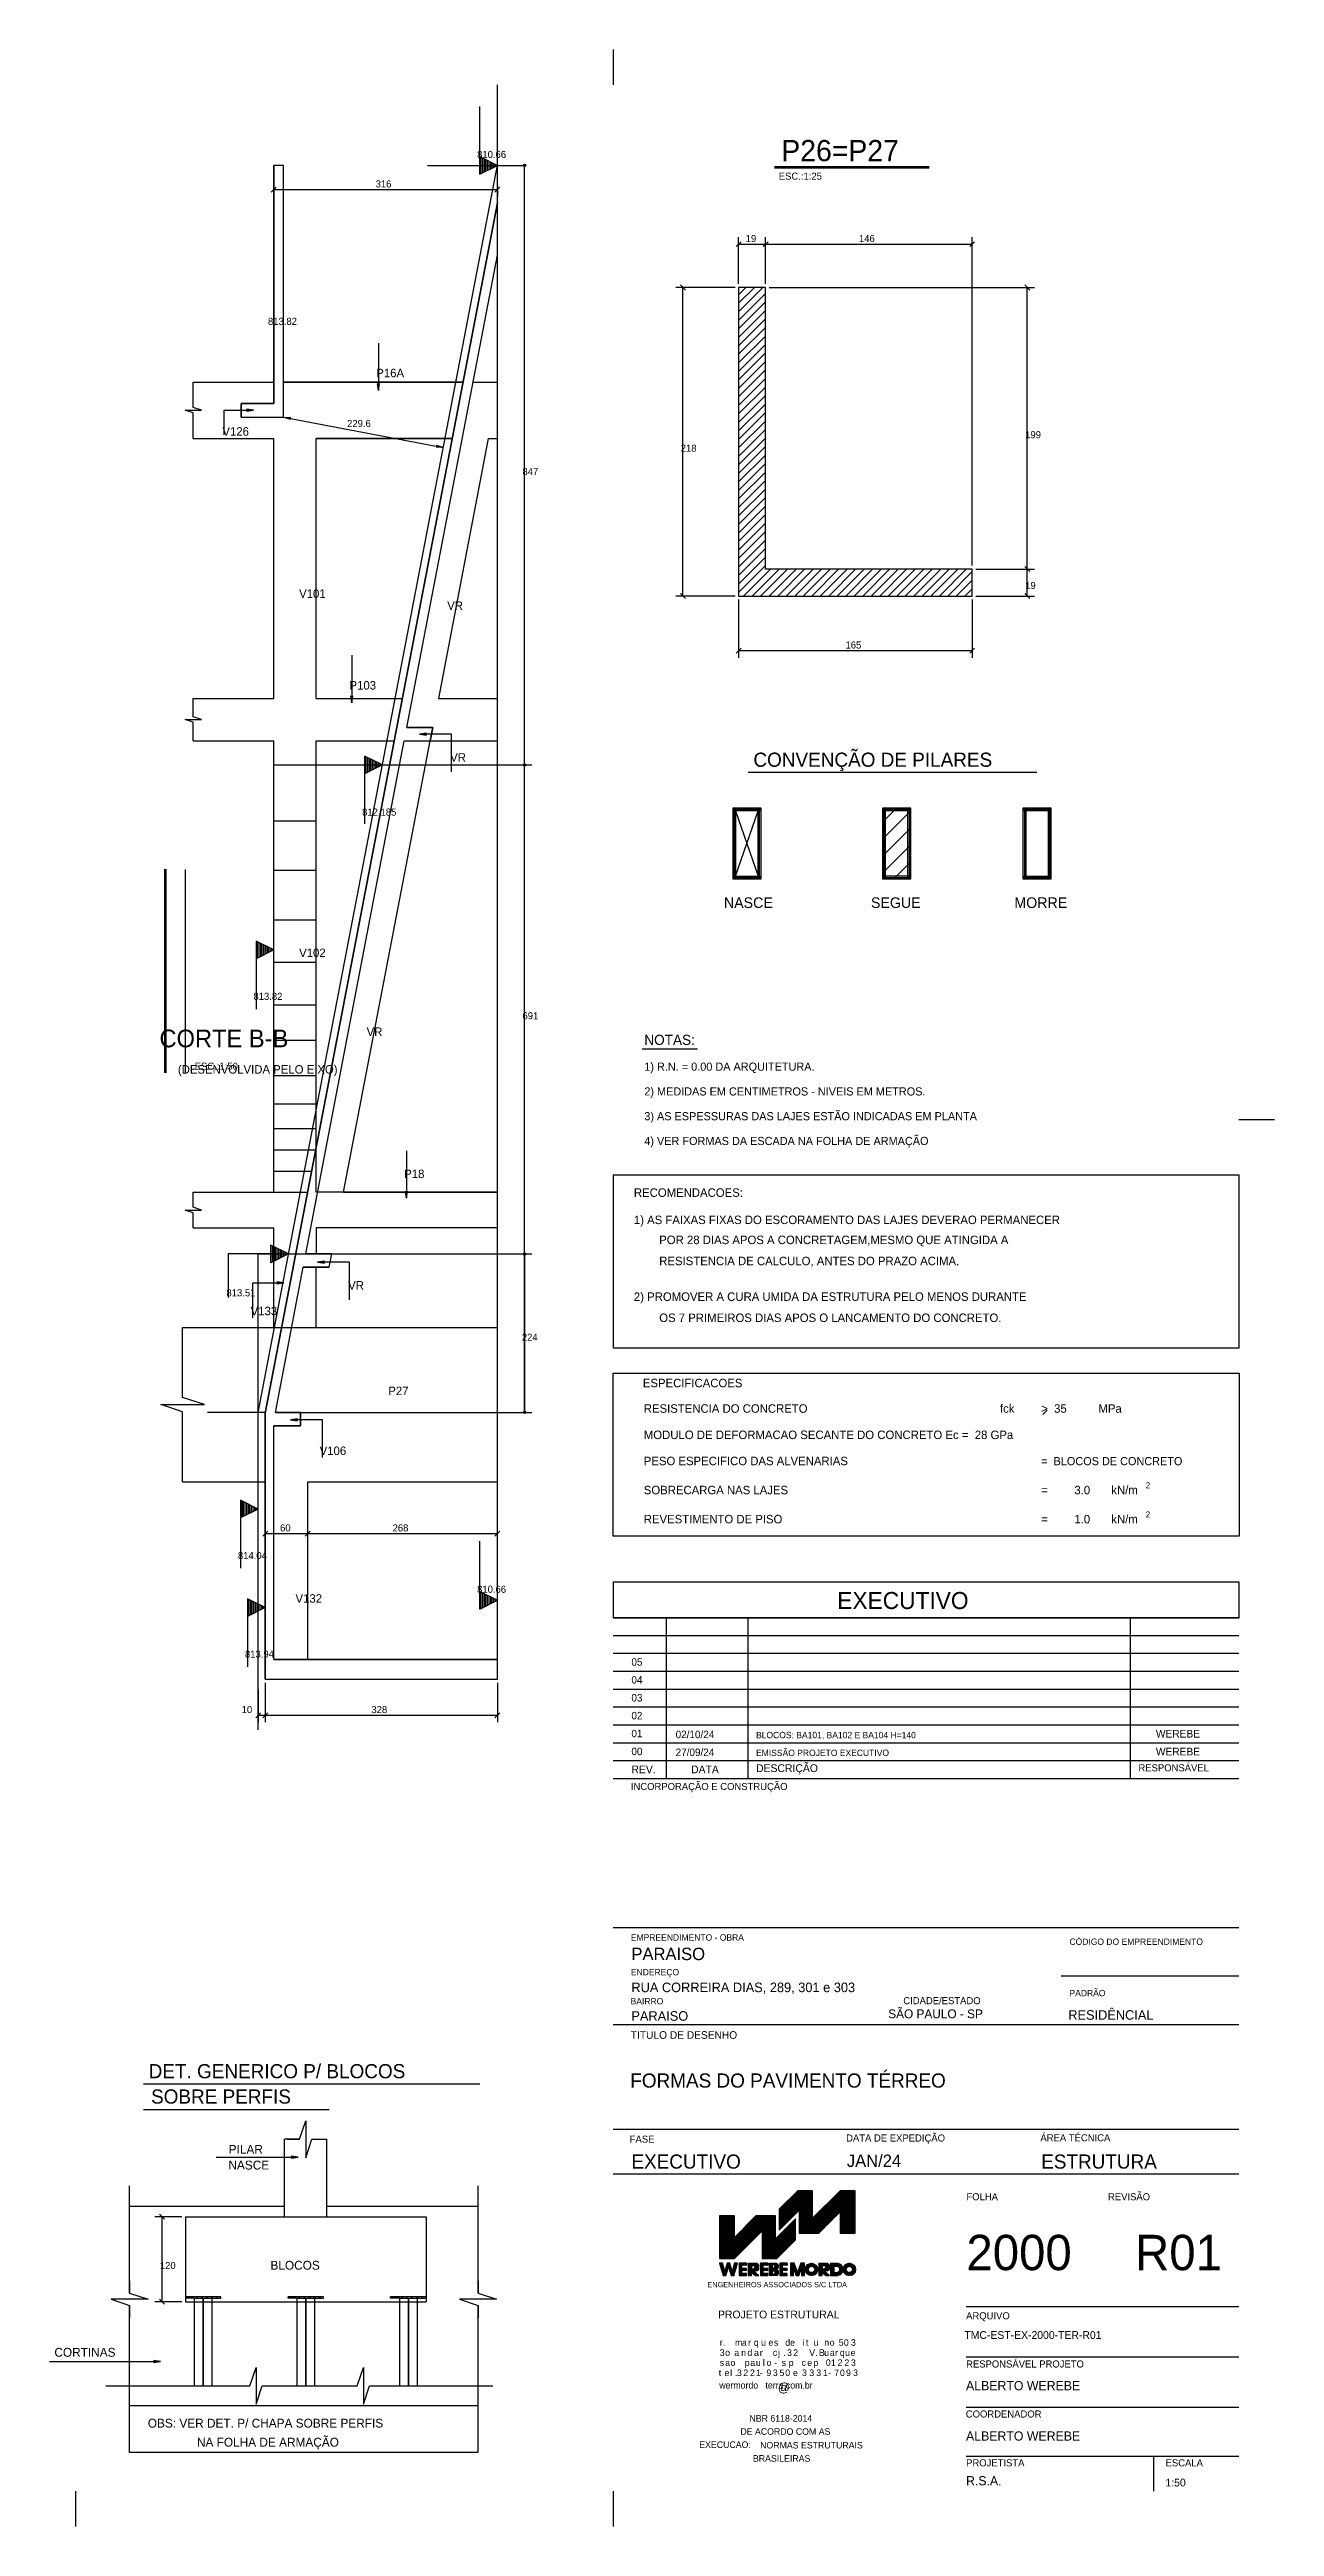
# Model space of a CAD drawing. Header units: metres. Extents: x -5 to 7065, y -6 to 4166.
# Drawn here: x 5334 to 7065, y 666 to 4166 of the extents above; entities that cross this region are included whole.
import ezdxf

# ---------------------------------------------------------------- set-up
doc = ezdxf.new("R2010")
doc.units = ezdxf.units.M

msp = doc.modelspace()

# ---------------------------------------------------------------- texts
at = {"layer": '2', "color": 2}
for s, height, p in [('ESC.:1:25', 10, (6364.3, 3982)), ('316', 10, (5794.7, 3971)), ('19', 10, (6317.6, 3893.9)), ('146', 10, (6477.6, 3893.9)), ('229.6', 10, (5754.4, 3632.5)), ('218', 10, (6225.8, 3597.6)), ('199', 10, (6712.5, 3616.6)), ('847', 10, (6002.2, 3564.6)), ('19', 10, (6712.5, 3403.6)), ('165', 10, (6458.6, 3319.5)), ('NASCE', 15, (6286.8, 2952.9)), ('SEGUE', 15, (6494.6, 2952.9)), ('MORRE', 15, (6697.2, 2952.9)), ('691', 10, (6002.2, 2795.6)), ('ESC.:1:50', 10, (5539.1, 2724.3)), ('224', 10, (6001.3, 2341.3)), ('60', 10, (5659.7, 2071.9)), ('268', 10, (5818.7, 2071.9)), ('10', 10, (5605.4, 1815.2)), ('328', 10, (5788.7, 1815.2)), ('120', 10, (5489.8, 1029.5))]:
    msp.add_text(s, height=height, dxfattribs=at).set_placement(p)
at = {"layer": '3', "color": 3}
for s, height, p in [('810.66', 10, (5938.1, 4012.7)), ('813.82', 10, (5642.6, 3776.8)), ('P16A', 12, (5795.6, 3702.8)), ('V126', 12, (5578.2, 3620.2)), ('V101', 12, (5686.6, 3391)), ('VR', 12, (5895.8, 3374.1)), ('P103', 12, (5757.8, 3261.5)), ('VR', 12, (5900, 3159.6)), ('CONVENÇÃO DE PILARES', 20, (6328.5, 3152.4)), ('812.185', 10, (5775.6, 3083.4)), ('V102', 12, (5686.6, 2883.5)), ('813.82', 10, (5622.1, 2823)), ('VR', 12, (5782, 2772)), ('NOTAS:', 14.37, (6174.3, 2759.3)), ('(DESENVOLVIDA PELO EIXO)', 12, (5515.3, 2718.8)), ('1) R.N. = 0.00 DA ARQUITETURA.', 11.5, (6174.3, 2722.9)), ('2) MEDIDAS EM CENTIMETROS - NIVEIS EM METROS.', 11.5, (6174.3, 2687.9)), ('3) AS ESPESSURAS DAS LAJES ESTÃO INDICADAS EM PLANTA', 11.5, (6174.3, 2652.9)), ('4) VER FORMAS DA ESCADA NA FOLHA DE ARMAÇÃO', 11.5, (6174.3, 2617.9)), ('P18', 12, (5835.1, 2571.2)), ('RECOMENDACOES:', 11.985, (6159.6, 2544.7)), ('1) AS FAIXAS FIXAS DO ESCORAMENTO DAS LAJES DEVERAO PERMANECER', 11.985, (6159.6, 2506.2)), ('POR 28 DIAS APOS A CONCRETAGEM,MESMO QUE ATINGIDA A', 11.985, (6195.4, 2477.9)), ('RESISTENCIA DE CALCULO, ANTES DO PRAZO ACIMA.', 11.985, (6195.4, 2448.1)), ('VR', 12, (5755.9, 2413.6)), ('813.51', 10, (5583.9, 2404.1)), ('V133', 12, (5618.1, 2377.3)), ('2) PROMOVER A CURA UMIDA DA ESTRUTURA PELO MENOS DURANTE', 11.985, (6159.6, 2397.7)), ('OS 7 PRIMEIROS DIAS APOS O LANCAMENTO DO CONCRETO.', 11.985, (6195.4, 2367.8)), ('P27', 12, (5812.6, 2264.5)), ('ESPECIFICACOES', 11.979, (6172.3, 2275.6)), ('RESISTENCIA DO CONCRETO', 11.979, (6173.6, 2239.6)), ('fck', 11.98, (6676.9, 2239.6)), ('>  35', 12, (6735.1, 2239.6)), ('MPa', 11.98, (6816, 2239.6)), ('MODULO DE DEFORMACAO SECANTE DO CONCRETO Ec =  28 GPa', 12, (6173.6, 2202.4)), ('V106', 12, (5715.6, 2179.9)), ('PESO ESPECIFICO DAS ALVENARIAS', 11.979, (6173.6, 2165.5)), ('=  BLOCOS DE CONCRETO', 11.5, (6735.1, 2165.5)), ('SOBRECARGA NAS LAJES', 11.979, (6173.6, 2124.4)), ('3.0', 11.98, (6782, 2124.4)), ('kN/m', 11.98, (6834.2, 2124.4)), ('2', 8.39, (6882.8, 2132.9)), ('=', 12, (6735.1, 2124.4)), ('2', 8.39, (6882.8, 2091.7)), ('REVESTIMENTO DE PISO', 11.979, (6173.6, 2083.3)), ('=', 12, (6735.1, 2083.3)), ('1.0', 11.98, (6782, 2083.3)), ('kN/m', 11.98, (6834.2, 2083.3)), ('814.04', 10, (5600.1, 2032.8)), ('810.66', 10, (5938.1, 1985.2)), ('V132', 12, (5681.5, 1971.2)), ('813.94', 10, (5610.1, 1893.6)), ('05', 10.5, (6156.1, 1882.2)), ('04', 10.5, (6156.1, 1856.9)), ('03', 10.5, (6156.1, 1831.6)), ('02', 10.5, (6156.1, 1806.4)), ('01', 10.5, (6156.1, 1781.1)), ('02/10/24', 10.5, (6218.6, 1779.8)), ('BLOCOS: BA101, BA102 E BA104 H=140', 9, (6332.2, 1779.7)), ('WEREBE', 10.75, (6897.2, 1780.7)), ('00', 10.5, (6156.1, 1755.8)), ('27/09/24', 10.5, (6218.6, 1754.6)), ('EMISSÃO PROJETO EXECUTIVO', 9, (6332.2, 1754.5)), ('WEREBE', 10.75, (6897.2, 1755.4)), ('INCORPORAÇÃO E CONSTRUÇÃO', 10, (6155.3, 1706.5)), ('REV.', 11, (6156.1, 1730.1)), ('DATA', 11, (6240.4, 1730.1)), ('DESCRIÇÃO', 11, (6332.2, 1731.9)), ('RESPONSÁVEL', 10, (6872.5, 1732.9)), ('EMPREENDIMENTO - OBRA', 9, (6155.3, 1493.7)), ('CÓDIGO DO EMPREENDIMENTO', 9, (6775.1, 1487.7)), ('ENDEREÇO', 9, (6155.3, 1444.6)), ('BAIRRO', 9, (6155, 1403.6)), ('CIDADE/ESTADO', 10, (6540.3, 1403.9)), ('PADRÃO', 9, (6775.1, 1415.1)), ('TITULO DE DESENHO', 10.75, (6155.3, 1355)), ('PILAR', 12.5, (5587.1, 1192.5)), ('FASE', 10, (6153.7, 1208.2)), ('DATA DE EXPEDIÇÃO', 10, (6459.5, 1209.8)), ('ÁREA TÉCNICA', 10, (6734, 1210.1)), ('NASCE', 12.5, (5586.7, 1170.3)), ('FOLHA', 10, (6629.5, 1126.8)), ('REVISÃO', 10, (6829.5, 1126.8)), ('BLOCOS', 12.5, (5646.1, 1028.7)), ('ENGENHEIROS ASSOCIADOS S/C LTDA', 7.5, (6263.4, 1003.9)), ('PROJETO ESTRUTURAL', 11, (6278.5, 959.9)), ('ARQUIVO', 10, (6629, 958.6)), ('CORTINAS', 12.5, (5340.8, 905.7)), ('3', 9.25, (6281, 906.9)), ('r.', 9.25, (6281, 921.2)), ('o', 9.25, (6288.6, 906.9)), ('a', 9.25, (6301.5, 906.9)), ('m', 9.25, (6302.5, 921.2)), ('n', 9.25, (6311.2, 906.9)), ('a', 9.25, (6312.2, 921.2)), ('d', 9.25, (6320, 906.9)), ('r', 9.25, (6321, 921.2)), ('q', 9.25, (6329.1, 921.2)), ('a', 9.25, (6329.3, 906.9)), ('r', 9.25, (6337.5, 906.9)), ('u', 9.25, (6339.4, 921.2)), ('e', 9.25, (6349.7, 921.2)), ('c', 9.25, (6355.9, 906.9)), ('s', 9.25, (6357.4, 921.2)), ('j', 9.25, (6363.4, 906.9)), ('de', 9.25, (6373.5, 921.2)), ('3', 9.25, (6376, 906.9)), ('2', 9.25, (6384.7, 906.9)), ('i', 9.25, (6397.7, 921.2)), ('t', 9.25, (6402.8, 921.2)), ('V', 9.25, (6407.4, 906.9)), ('u', 9.25, (6413.7, 921.2)), ('B', 9.25, (6421.1, 906.9)), ('u', 9.25, (6428.5, 906.9)), ('n', 9.25, (6428.6, 921.2)), ('o', 9.25, (6436.3, 921.2)), ('a', 9.25, (6436.5, 906.9)), ('r', 9.25, (6443.9, 906.9)), ('5', 9.25, (6449.1, 921.2)), ('q', 9.25, (6450.6, 906.9)), ('0', 9.25, (6456.3, 921.2)), ('u', 9.25, (6458, 906.9)), ('e', 9.25, (6465.9, 906.9)), ('3', 9.25, (6466.3, 921.2)), ('TMC-EST-EX-2000-TER-R01', 11, (6626.6, 930.9)), ('t', 9.25, (6279.5, 878.4)), ('s', 9.25, (6281, 892.7)), ('e', 9.25, (6287.6, 878.4)), ('a', 9.25, (6288.6, 892.7)), ('o', 9.25, (6296.1, 892.7)), ('l', 9.25, (6295.7, 878.4)), ('.', 9.25, (6302.5, 878.4)), ('3', 9.25, (6305.2, 878.4)), ('2', 9.25, (6314.1, 878.4)), ('p', 9.25, (6316.2, 892.7)), ('2', 9.25, (6323.6, 878.4)), ('a', 9.25, (6324.1, 892.7)), ('u', 9.25, (6331.9, 892.7)), ('1', 9.25, (6332.2, 878.4)), ('-', 9.25, (6337.3, 878.4)), ('l', 9.25, (6341.9, 892.7)), ('9', 9.25, (6346.8, 878.4)), ('o', 9.25, (6347.1, 892.7)), ('3', 9.25, (6355.9, 878.4)), ('-', 9.25, (6357.8, 892.7)), ('5', 9.25, (6365.3, 878.4)), ('s', 9.25, (6368.4, 892.7)), ('.', 9.25, (6370.6, 906.9)), ('0', 9.25, (6373.5, 878.4)), ('p', 9.25, (6378.4, 892.7)), ('e', 9.25, (6384.5, 878.4)), ('c', 9.25, (6396.4, 892.7)), ('3', 9.25, (6397.2, 878.4)), ('e', 9.25, (6404.6, 892.7)), ('3', 9.25, (6407.4, 878.4)), ('p', 9.25, (6413.2, 892.7)), ('.', 9.25, (6416, 906.9)), ('3', 9.25, (6417.3, 878.4)), ('1', 9.25, (6426.8, 878.4)), ('0', 9.25, (6430.8, 892.7)), ('-', 9.25, (6434.3, 878.4)), ('1', 9.25, (6438, 892.7)), ('7', 9.25, (6442.7, 878.4)), ('2', 9.25, (6447.5, 892.7)), ('0', 9.25, (6450.8, 878.4)), ('2', 9.25, (6457, 892.7)), ('9', 9.25, (6459.3, 878.4)), ('3', 9.25, (6466.3, 892.7)), ('3', 9.25, (6469.3, 878.4)), ('RESPONSÁVEL PROJETO', 10, (6629, 890.5)), ('wermordo   terra.com.br', 9.25, (6280.2, 860.8)), ('@', 12.5, (6363, 856.2)), ('ALBERTO WEREBE', 13, (6628.9, 858.4)), ('OBS: VER DET. P/ CHAPA SOBRE PERFIS', 12.5, (5472.8, 805.6)), ('NBR 6118-2014', 9.25, (6322.9, 814)), ('COORDENADOR', 10, (6628.6, 819.8)), ('NA FOLHA DE ARMAÇÃO', 12.5, (5542.2, 778.7)), ('EXECUCAO:', 9.25, (6252, 776.8)), ('DE ACORDO COM AS', 9.25, (6310.1, 795.4)), ('NORMAS ESTRUTURAIS', 9.25, (6338, 776.1)), ('ALBERTO WEREBE', 13, (6628.9, 787.2)), ('BRASILEIRAS', 9.25, (6327.8, 757.4)), ('PROJETISTA', 10, (6629, 750.8)), ('R.S.A.', 13, (6628.9, 724)), ('ESCALA', 10, (6910.9, 750.8)), ('1:50', 11, (6910.7, 722.4))]:
    msp.add_text(s, height=height, dxfattribs=at).set_placement(p)
at = {"layer": '4', "color": 4}
for s, height, p in [('RUA CORREIRA DIAS, 289, 301 e 303', 13.5, (6156.1, 1420.9)), ('PARAISO', 13.5, (6156.1, 1380.5)), ('SÃO PAULO - SP', 12.5, (6519, 1384)), ('RESIDÊNCIAL', 13.5, (6773.4, 1381.9)), ('DET. GENERICO P/ BLOCOS', 20, (5474, 1299.2)), ('SOBRE PERFIS', 20, (5477.4, 1263.4)), ('EXECUTIVO', 20, (6156.1, 1171.5)), ('JAN/24', 17.5, (6460.5, 1173.9)), ('ESTRUTURA', 20, (6735.1, 1171.5))]:
    msp.add_text(s, height=height, dxfattribs=at).set_placement(p)
at = {"layer": '6', "color": 6}
for s, height, p in [('P26=P27', 30, (6367.9, 4008.1)), ('CORTE B-B', 25, (5489.3, 2756)), ('EXECUTIVO', 24, (6447, 1962.3)), ('PARAISO', 17.5, (6156.1, 1466.2)), ('FORMAS DO PAVIMENTO TÉRREO', 20, (6154.5, 1286)), ('2000', 50, (6629.5, 1028)), ('R01', 50, (6867.8, 1028))]:
    msp.add_text(s, height=height, dxfattribs=at).set_placement(p)

# ---------------------------------------------------------------- linework, layer by layer
for centre, radius in [((6005.2, 4002.1), 1.67), ((6005.2, 4002.1), 0.83), ((6005.2, 3155.1), 1.67), ((6005.2, 3155.1), 1.67), ((6005.2, 3155.1), 0.83), ((6005.2, 3155.1), 0.83), ((6005.2, 2464.1), 1.67), ((6005.2, 2464.1), 1.67), ((6005.2, 2464.1), 0.83), ((6005.2, 2464.1), 0.83), ((6005.2, 2240.1), 1.67), ((6005.2, 2240.1), 0.83), ((6410.6, 1029.1), 8.76), ((6410.6, 1029.1), 4.5), ((6464.1, 1029.1), 8.76), ((6464.1, 1029.1), 4.5)]:
    msp.add_circle(centre, radius)
at = {"layer": '1', "color": 1}
for p, q in [((6299.2, 3093.8), (6299.2, 2994)), ((6339.3, 3093.8), (6299.2, 3093.8)), ((6339.3, 3091.8), (6299.2, 3091.8)), ((6339.3, 3090), (6299.2, 3090)), ((6301.2, 3093.8), (6301.2, 2994)), ((6303.2, 3093.8), (6303.2, 2994)), ((6303.2, 3090), (6335.2, 2997.8)), ((6303.2, 2997.8), (6335.2, 3090)), ((6335.2, 2994), (6335.2, 3093.8)), ((6337.3, 2994), (6337.3, 3093.8)), ((6339.3, 2994), (6339.3, 3093.8)), ((6510.8, 3074.3), (6530.6, 3094.1)), ((6510.8, 3094.1), (6510.8, 2994)), ((6550.9, 3094.1), (6510.8, 3094.1)), ((6550.9, 3092), (6510.8, 3092)), ((6550.9, 3090.3), (6510.8, 3050.1)), ((6550.9, 3090), (6510.8, 3090)), ((6512.8, 3094.1), (6512.8, 2994)), ((6514.8, 3094.1), (6514.8, 2994)), ((6546.8, 2994), (6546.8, 3094.1)), ((6548.9, 2994), (6548.9, 3094.1)), ((6550.9, 2994), (6550.9, 3094.1)), ((6709.3, 3093.8), (6709.3, 2994)), ((6749.4, 3093.8), (6709.3, 3093.8)), ((6749.4, 3091.8), (6709.3, 3091.8)), ((6749.4, 3090), (6709.3, 3090)), ((6711.3, 3093.8), (6711.3, 2994)), ((6713.3, 3093.8), (6713.3, 2994)), ((6745.3, 2994), (6745.3, 3093.8)), ((6747.4, 2994), (6747.4, 3093.8)), ((6749.4, 2994), (6749.4, 3093.8)), ((6510.8, 3026.3), (6550.9, 3066.1)), ((6550.9, 3042.3), (6510.8, 3002.1)), ((6526.8, 2994), (6550.9, 3018.1)), ((6299.2, 2997.8), (6339.3, 2997.8)), ((6299.2, 2995.8), (6339.3, 2995.8)), ((6299.2, 2994), (6339.3, 2994)), ((6510.8, 2998.1), (6550.9, 2998.1)), ((6510.8, 2996), (6550.9, 2996)), ((6510.8, 2994), (6550.9, 2994)), ((6709.3, 2997.8), (6749.4, 2997.8)), ((6709.3, 2995.8), (6749.4, 2995.8)), ((6709.3, 2994), (6749.4, 2994)), ((7064.7, 2653.3), (7014.5, 2653.3)), ((7014.5, 1722.4), (6130.2, 1722.4)), ((7014.5, 1511.8), (6130.2, 1511.8)), ((7014.5, 1443.3), (6763.4, 1443.3)), ((7014.5, 1374.7), (6130.2, 1374.7)), ((7014.5, 1226.8), (6130.2, 1226.8)), ((5687.1, 1213), (5665.9, 1213)), ((5665.9, 1103.5), (5665.9, 1213)), ((5704.6, 1213), (5725.9, 1213)), ((5725.9, 1103.5), (5725.9, 1213)), ((7014.5, 1163.6), (6130.2, 1163.6)), ((6365, 1113.2), (6392.1, 1140.3)), ((6365, 1112.1), (6393.2, 1140.3)), ((6365, 1111.1), (6394.3, 1140.3)), ((6365, 1110), (6395.3, 1140.3)), ((6365, 1108.9), (6396.4, 1140.3)), ((6365, 1107.9), (6397.4, 1140.3)), ((6365, 1106.8), (6398.5, 1140.3)), ((6365, 1105.8), (6399.6, 1140.3)), ((6365, 1104.7), (6400.6, 1140.3)), ((6365, 1103.6), (6401.7, 1140.3)), ((6365, 1102.6), (6402.7, 1140.3)), ((6365, 1101.5), (6403.8, 1140.3)), ((6365, 1100.5), (6404.9, 1140.3)), ((6365, 1099.4), (6405.9, 1140.3)), ((6365, 1098.3), (6407, 1140.3)), ((6365, 1097.3), (6408, 1140.3)), ((6365, 1096.2), (6409.1, 1140.3)), ((6365, 1095.2), (6410.2, 1140.3)), ((6365, 1094.1), (6411.2, 1140.3)), ((6365, 1093), (6412.1, 1140.1)), ((6365, 1092), (6412.1, 1139.1)), ((6365, 1090.9), (6412.1, 1138)), ((6365, 1089.9), (6412.1, 1136.9)), ((6365, 1088.8), (6412.1, 1135.9)), ((6365, 1087.7), (6412.1, 1134.8)), ((6365, 1086.7), (6412.1, 1133.8)), ((6365, 1085.6), (6412.1, 1132.7)), ((6365, 1084.6), (6412.1, 1131.6)), ((6393.3, 1082.1), (6451.5, 1140.3)), ((6393.3, 1081), (6452.6, 1140.3)), ((6393.3, 1111.8), (6412.1, 1130.6)), ((6393.3, 1110.7), (6412.1, 1129.5)), ((6393.3, 1109.7), (6412.1, 1128.5)), ((6393.3, 1108.6), (6412.1, 1127.4)), ((6393.3, 1107.5), (6412.1, 1126.3)), ((6393.3, 1106.5), (6412.1, 1125.3)), ((6393.3, 1105.4), (6412.1, 1124.2)), ((6393.3, 1104.3), (6412.1, 1123.1)), ((6393.3, 1103.3), (6412.1, 1122.1)), ((6393.3, 1102.2), (6412.1, 1121)), ((6393.6, 1080.3), (6453.6, 1140.3)), ((6394.7, 1080.3), (6454.7, 1140.3)), ((6395.8, 1080.3), (6455.8, 1140.3)), ((6396.8, 1080.3), (6456.8, 1140.3)), ((6397.9, 1080.3), (6457.9, 1140.3)), ((6399, 1080.3), (6459, 1140.3)), ((6400, 1080.3), (6460, 1140.3)), ((6401.1, 1080.3), (6461.1, 1140.3)), ((6402.1, 1080.3), (6462.1, 1140.3)), ((6403.2, 1080.3), (6463.2, 1140.3)), ((6404.3, 1080.3), (6464.3, 1140.3)), ((6405.3, 1080.3), (6465.3, 1140.3)), ((6406.4, 1080.3), (6466.4, 1140.3)), ((6407.4, 1080.3), (6467.4, 1140.3)), ((6408.5, 1080.3), (6468.5, 1140.3)), ((6409.6, 1080.3), (6469.6, 1140.3)), ((6410.6, 1080.3), (6470.6, 1140.3)), ((6411.7, 1080.3), (6471.7, 1140.3)), ((6412.7, 1080.3), (6472.1, 1139.7)), ((6413.8, 1080.3), (6472.1, 1138.6)), ((6414.9, 1080.3), (6472.1, 1137.5)), ((6415.9, 1080.3), (6472.1, 1136.5)), ((6417, 1080.3), (6472.1, 1135.4)), ((6418, 1080.3), (6472.1, 1134.4)), ((6419.1, 1080.3), (6472.1, 1133.3)), ((6420.2, 1080.3), (6472.1, 1132.2)), ((6451.1, 1110.5), (6472.1, 1131.5)), ((6451.1, 1109.5), (6472.1, 1130.5)), ((6451.1, 1108.4), (6472.1, 1129.4)), ((6451.1, 1107.4), (6472.1, 1128.4)), ((6451.1, 1106.3), (6472.1, 1127.3)), ((6451.1, 1105.2), (6472.1, 1126.2)), ((6451.1, 1104.2), (6472.1, 1125.2)), ((6451.1, 1103.1), (6472.1, 1124.1)), ((6451.1, 1102), (6472.1, 1123)), ((6451.1, 1101), (6472.1, 1122)), ((6451.1, 1099.9), (6472.1, 1120.9)), ((5525.9, 1103.5), (5525.9, 983.5)), ((5525.9, 1103.5), (5865.9, 1103.5)), ((5865.9, 1103.5), (5865.9, 983.5)), ((6301.7, 1104.7), (6280.7, 1104.7)), ((6280.7, 1104.7), (6280.7, 1044.7)), ((6280.7, 1104.5), (6281, 1104.7)), ((6280.7, 1103.5), (6282, 1104.7)), ((6280.7, 1102.4), (6283.1, 1104.7)), ((6280.7, 1101.3), (6284.1, 1104.7)), ((6280.7, 1100.3), (6285.2, 1104.7)), ((6280.7, 1099.2), (6286.3, 1104.7)), ((6280.7, 1098.2), (6287.3, 1104.7)), ((6280.7, 1097.1), (6288.4, 1104.7)), ((6280.7, 1096), (6289.4, 1104.7)), ((6280.7, 1095), (6290.5, 1104.7)), ((6280.7, 1093.9), (6291.6, 1104.7)), ((6280.7, 1092.9), (6292.6, 1104.7)), ((6280.7, 1091.8), (6293.7, 1104.7)), ((6280.7, 1090.7), (6294.7, 1104.7)), ((6280.7, 1089.7), (6295.8, 1104.7)), ((6280.7, 1088.6), (6296.9, 1104.7)), ((6280.7, 1087.6), (6297.9, 1104.7)), ((6280.7, 1086.5), (6299, 1104.7)), ((6280.7, 1085.4), (6300.1, 1104.7)), ((6280.7, 1084.4), (6301.1, 1104.7)), ((6280.7, 1052.6), (6332.9, 1104.7)), ((6280.7, 1051.5), (6334, 1104.7)), ((6280.7, 1050.4), (6335.1, 1104.7)), ((6280.7, 1049.4), (6336.1, 1104.7)), ((6280.7, 1048.3), (6337.2, 1104.7)), ((6280.7, 1047.3), (6338.2, 1104.7)), ((6280.7, 1046.2), (6339.3, 1104.7)), ((6280.7, 1045.1), (6340.4, 1104.7)), ((6280.7, 1083.3), (6301.7, 1104.3)), ((6280.7, 1082.3), (6301.7, 1103.3)), ((6280.7, 1081.2), (6301.7, 1102.2)), ((6280.7, 1080.1), (6301.7, 1101.1)), ((6280.7, 1079.1), (6301.7, 1100.1)), ((6280.7, 1078), (6301.7, 1099)), ((6280.7, 1077), (6301.7, 1097.9)), ((6280.7, 1075.9), (6301.7, 1096.9)), ((6280.7, 1074.8), (6301.7, 1095.8)), ((6280.7, 1073.8), (6301.7, 1094.8)), ((6280.7, 1072.7), (6301.7, 1093.7)), ((6280.7, 1071.6), (6301.7, 1092.6)), ((6280.7, 1070.6), (6301.7, 1091.6)), ((6280.7, 1069.5), (6301.7, 1090.5)), ((6280.7, 1068.5), (6301.7, 1089.5)), ((6280.7, 1067.4), (6301.7, 1088.4)), ((6280.7, 1066.3), (6301.7, 1087.3)), ((6280.7, 1065.3), (6301.7, 1086.3)), ((6280.7, 1064.2), (6301.7, 1085.2)), ((6281.4, 1044.7), (6341.4, 1104.7)), ((6282.5, 1044.7), (6342.5, 1104.7)), ((6283.5, 1044.7), (6343.5, 1104.7)), ((6284.6, 1044.7), (6344.6, 1104.7)), ((6285.7, 1044.7), (6345.7, 1104.7)), ((6286.7, 1044.7), (6346.7, 1104.7)), ((6287.8, 1044.7), (6347.8, 1104.7)), ((6288.8, 1044.7), (6348.8, 1104.7)), ((6289.9, 1044.7), (6349.9, 1104.7)), ((6291, 1044.7), (6351, 1104.7)), ((6292, 1044.7), (6352, 1104.7)), ((6293.1, 1044.7), (6353.1, 1104.7)), ((6294.1, 1044.7), (6354.1, 1104.7)), ((6295.2, 1044.7), (6355.2, 1104.7)), ((6296.3, 1044.7), (6356.3, 1104.7)), ((6297.3, 1044.7), (6357.3, 1104.7)), ((6298.4, 1044.7), (6358.4, 1104.7)), ((6299.4, 1044.7), (6359.4, 1104.7)), ((6300.5, 1044.7), (6359.5, 1103.8)), ((6301.6, 1044.7), (6359.5, 1102.7)), ((6301.7, 1074.4), (6301.7, 1104.7)), ((6332, 1104.7), (6301.7, 1074.4)), ((6359.5, 1104.7), (6332, 1104.7)), ((6340.7, 1082.9), (6359.5, 1101.7)), ((6340.7, 1081.8), (6359.5, 1100.6)), ((6340.7, 1053.2), (6387.8, 1100.2)), ((6340.7, 1080.7), (6359.5, 1099.5)), ((6340.7, 1052.1), (6387.8, 1099.2)), ((6340.7, 1079.7), (6359.5, 1098.5)), ((6340.7, 1051), (6387.8, 1098.1)), ((6340.7, 1078.6), (6359.5, 1097.4)), ((6340.7, 1050), (6387.8, 1097.1)), ((6340.7, 1077.6), (6359.5, 1096.4)), ((6340.7, 1048.9), (6387.8, 1096)), ((6340.7, 1076.5), (6359.5, 1095.3)), ((6340.7, 1047.9), (6387.8, 1094.9)), ((6340.7, 1075.4), (6359.5, 1094.2)), ((6340.7, 1046.8), (6387.8, 1093.9)), ((6340.7, 1074.4), (6359.5, 1093.2)), ((6340.7, 1045.7), (6387.8, 1092.8)), ((6340.7, 1073.3), (6359.5, 1092.1)), ((6340.7, 1072.3), (6359.5, 1091.1)), ((6340.7, 1071.2), (6359.5, 1090)), ((6340.7, 1070.1), (6359.5, 1088.9)), ((6340.7, 1069.1), (6359.5, 1087.9)), ((6340.7, 1068), (6359.5, 1086.8)), ((6340.7, 1066.9), (6359.5, 1085.7)), ((6340.8, 1044.7), (6387.8, 1091.8)), ((6341.9, 1044.7), (6387.8, 1090.7)), ((6342.9, 1044.7), (6387.8, 1089.6)), ((6344, 1044.7), (6387.8, 1088.6)), ((6345.1, 1044.7), (6387.8, 1087.5)), ((6346.1, 1044.7), (6387.8, 1086.5)), ((6347.2, 1044.7), (6387.8, 1085.4)), ((6359.5, 1072.2), (6359.5, 1104.7)), ((6387.8, 1100.5), (6359.5, 1072.2)), ((6387.8, 1070.8), (6387.8, 1100.5)), ((6393.3, 1101.2), (6412.1, 1120)), ((6393.3, 1100.1), (6412.1, 1118.9)), ((6393.3, 1099), (6412.1, 1117.8)), ((6393.3, 1098), (6412.1, 1116.8)), ((6393.3, 1096.9), (6412.1, 1115.7)), ((6393.3, 1095.9), (6412.1, 1114.7)), ((6393.3, 1094.8), (6412.1, 1113.6)), ((6393.3, 1093.7), (6412.1, 1112.5)), ((6393.3, 1092.7), (6412.1, 1111.5)), ((6393.3, 1091.6), (6412.1, 1110.4)), ((6393.3, 1090.6), (6412.1, 1109.4)), ((6393.3, 1089.5), (6412.1, 1108.3)), ((6393.3, 1088.4), (6412.1, 1107.2)), ((6393.3, 1087.4), (6412.1, 1106.2)), ((6393.3, 1086.3), (6412.1, 1105.1)), ((6393.3, 1085.3), (6412.1, 1104.1)), ((6393.3, 1084.2), (6412.1, 1103)), ((6393.3, 1083.1), (6412.1, 1101.9)), ((6451.1, 1098.9), (6472.1, 1119.9)), ((6451.1, 1097.8), (6472.1, 1118.8)), ((6451.1, 1096.7), (6472.1, 1117.7)), ((6451.1, 1095.7), (6472.1, 1116.7)), ((6451.1, 1094.6), (6472.1, 1115.6)), ((6451.1, 1093.6), (6472.1, 1114.6)), ((6451.1, 1092.5), (6472.1, 1113.5)), ((6451.1, 1091.4), (6472.1, 1112.4)), ((6451.1, 1090.4), (6472.1, 1111.4)), ((6451.1, 1089.3), (6472.1, 1110.3)), ((6451.1, 1088.3), (6472.1, 1109.3)), ((6451.1, 1087.2), (6472.1, 1108.2)), ((6451.1, 1086.1), (6472.1, 1107.1)), ((6451.1, 1085.1), (6472.1, 1106.1)), ((6451.1, 1084), (6472.1, 1105)), ((6451.1, 1083), (6472.1, 1104)), ((6451.1, 1081.9), (6472.1, 1102.9)), ((6451.1, 1080.8), (6472.1, 1101.8)), ((6451.6, 1080.3), (6472.1, 1100.8)), ((6452.7, 1080.3), (6472.1, 1099.7)), ((6453.7, 1080.3), (6472.1, 1098.7)), ((6454.8, 1080.3), (6472.1, 1097.6)), ((6455.9, 1080.3), (6472.1, 1096.5)), ((6456.9, 1080.3), (6472.1, 1095.5)), ((6458, 1080.3), (6472.1, 1094.4)), ((6459.1, 1080.3), (6472.1, 1093.4)), ((6460.1, 1080.3), (6472.1, 1092.3)), ((6461.2, 1080.3), (6472.1, 1091.2)), ((6462.2, 1080.3), (6472.1, 1090.2)), ((6463.3, 1080.3), (6472.1, 1089.1)), ((6464.4, 1080.3), (6472.1, 1088)), ((6465.4, 1080.3), (6472.1, 1087)), ((6466.5, 1080.3), (6472.1, 1085.9)), ((6280.7, 1063.2), (6301.7, 1084.2)), ((6280.7, 1062.1), (6301.7, 1083.1)), ((6280.7, 1061), (6301.7, 1082)), ((6280.7, 1060), (6301.7, 1081)), ((6280.7, 1058.9), (6301.7, 1079.9)), ((6280.7, 1057.9), (6301.7, 1078.9)), ((6280.7, 1056.8), (6301.7, 1077.8)), ((6280.7, 1055.7), (6301.7, 1076.7)), ((6280.7, 1054.7), (6301.7, 1075.7)), ((6280.7, 1053.6), (6301.7, 1074.6)), ((6301.7, 1044.7), (6340.7, 1083.7)), ((6340.7, 1065.9), (6359.5, 1084.7)), ((6340.7, 1083.7), (6340.7, 1044.7)), ((6340.7, 1064.8), (6359.5, 1083.6)), ((6340.7, 1063.8), (6359.5, 1082.6)), ((6340.7, 1062.7), (6359.5, 1081.5)), ((6340.7, 1061.6), (6359.5, 1080.4)), ((6340.7, 1060.6), (6359.5, 1079.4)), ((6340.7, 1059.5), (6359.5, 1078.3)), ((6340.7, 1058.5), (6359.5, 1077.3)), ((6340.7, 1057.4), (6359.5, 1076.2)), ((6340.7, 1056.3), (6359.5, 1075.1)), ((6340.7, 1055.3), (6359.5, 1074.1)), ((6340.7, 1054.2), (6359.5, 1073)), ((6348.2, 1044.7), (6387.8, 1084.3)), ((6349.3, 1044.7), (6387.8, 1083.3)), ((6350.4, 1044.7), (6387.8, 1082.2)), ((6351.4, 1044.7), (6387.8, 1081.2)), ((6352.5, 1044.7), (6387.8, 1080.1)), ((6353.5, 1044.7), (6387.8, 1079)), ((6354.6, 1044.7), (6387.8, 1078)), ((6355.7, 1044.7), (6387.8, 1076.9)), ((6356.7, 1044.7), (6387.8, 1075.8)), ((6357.8, 1044.7), (6387.8, 1074.8)), ((6358.8, 1044.7), (6387.8, 1073.7)), ((6359.9, 1044.7), (6387.8, 1072.7)), ((6361, 1044.7), (6387.8, 1071.6)), ((6361.7, 1044.7), (6387.8, 1070.9)), ((6361.7, 1044.7), (6387.8, 1070.8)), ((6467.5, 1080.3), (6472.1, 1084.9)), ((6468.6, 1080.3), (6472.1, 1083.8)), ((6469.7, 1080.3), (6472.1, 1082.7)), ((6470.7, 1080.3), (6472.1, 1081.7)), ((6471.8, 1080.3), (6472.1, 1080.6)), ((6280.7, 1044.7), (6301.7, 1044.7)), ((6280.8, 1037.6), (6281.1, 1037.9)), ((6281.1, 1036.8), (6282.2, 1037.9)), ((6281.3, 1035.9), (6283.2, 1037.9)), ((6281.5, 1035.1), (6284.3, 1037.9)), ((6281.8, 1034.3), (6284.9, 1037.4)), ((6282, 1033.5), (6285.1, 1036.6)), ((6282.2, 1032.6), (6285.4, 1035.7)), ((6282.5, 1031.8), (6285.6, 1034.9)), ((6282.7, 1031), (6285.8, 1034.1)), ((6282.9, 1030.2), (6286.1, 1033.3)), ((6283.2, 1029.3), (6286.3, 1032.4)), ((6283.4, 1028.5), (6286.5, 1031.6)), ((6283.7, 1027.7), (6286.8, 1030.8)), ((6283.9, 1026.9), (6287, 1030)), ((6284.1, 1026), (6287.2, 1029.1)), ((6284.4, 1025.2), (6287.5, 1028.3)), ((6284.6, 1024.4), (6287.7, 1027.5)), ((6284.8, 1023.6), (6287.9, 1026.7)), ((6285.1, 1022.7), (6292.6, 1030.2)), ((6285.3, 1021.9), (6292.1, 1028.8)), ((6285.5, 1021.1), (6291.7, 1027.3)), ((6285.9, 1020.4), (6291.3, 1025.8)), ((6286.9, 1020.4), (6290.9, 1024.3)), ((6288, 1020.4), (6290.5, 1022.8)), ((6288.1, 1026.5), (6292.9, 1031.2)), ((6288.6, 1028), (6293.3, 1032.7)), ((6289, 1029.5), (6295.8, 1036.3)), ((6289.1, 1020.4), (6290, 1021.3)), ((6289.4, 1031), (6295.6, 1037.1)), ((6289.8, 1032.5), (6295.2, 1037.9)), ((6290.3, 1033.9), (6294.2, 1037.9)), ((6290.7, 1035.4), (6293.1, 1037.9)), ((6291.1, 1036.9), (6292.1, 1037.9)), ((6293.4, 1032.9), (6296.1, 1035.5)), ((6293.7, 1032.1), (6296.3, 1034.7)), ((6293.9, 1031.2), (6296.5, 1033.8)), ((6294.2, 1030.4), (6296.8, 1033)), ((6294.4, 1029.6), (6297, 1032.2)), ((6294.6, 1028.8), (6297.2, 1031.4)), ((6294.9, 1027.9), (6297.5, 1030.5)), ((6295.1, 1027.1), (6297.7, 1029.7)), ((6295.3, 1026.3), (6297.9, 1028.9)), ((6295.6, 1025.5), (6298.2, 1028.1)), ((6295.8, 1024.6), (6298.4, 1027.2)), ((6296, 1023.8), (6298.7, 1026.4)), ((6296.3, 1023), (6304, 1030.7)), ((6296.5, 1022.2), (6303.6, 1029.2)), ((6296.7, 1021.3), (6303.1, 1027.7)), ((6297, 1020.5), (6302.7, 1026.2)), ((6297.9, 1020.4), (6302.3, 1024.7)), ((6298.8, 1026.6), (6304.4, 1032.2)), ((6299, 1020.4), (6301.9, 1023.3)), ((6299.2, 1028.1), (6304.8, 1033.7)), ((6299.6, 1029.5), (6305.2, 1035.1)), ((6300, 1020.4), (6301.4, 1021.8)), ((6300.1, 1031), (6305.7, 1036.6)), ((6300.5, 1032.5), (6305.8, 1037.9)), ((6300.7, 1020.4), (6301.1, 1020.8)), ((6300.9, 1034), (6304.8, 1037.9)), ((6301.3, 1035.5), (6303.7, 1037.9)), ((6301.8, 1037), (6302.7, 1037.9)), ((6308.3, 1037.4), (6308.7, 1037.9)), ((6308.3, 1036.4), (6309.8, 1037.9)), ((6308.3, 1035.3), (6310.8, 1037.9)), ((6308.3, 1034.3), (6311.9, 1037.9)), ((6308.3, 1033.2), (6312.9, 1037.9)), ((6308.3, 1032.1), (6314, 1037.9)), ((6308.3, 1031.1), (6315.1, 1037.9)), ((6308.3, 1037.9), (6308.3, 1020.4)), ((6318.8, 1037.9), (6308.3, 1037.9)), ((6308.3, 1030), (6312.3, 1034)), ((6308.3, 1029), (6312.3, 1033)), ((6308.3, 1027.9), (6312.3, 1031.9)), ((6308.3, 1026.8), (6312.3, 1030.8)), ((6308.3, 1025.8), (6313.1, 1030.6)), ((6308.3, 1024.7), (6314.2, 1030.6)), ((6308.3, 1023.6), (6315.2, 1030.6)), ((6308.3, 1022.6), (6312.3, 1026.6)), ((6308.3, 1021.9), (6312.3, 1025.9)), ((6308.3, 1020.8), (6312.3, 1024.8)), ((6308.3, 1020.4), (6318.8, 1020.4)), ((6308.9, 1020.4), (6312.3, 1023.8)), ((6309.9, 1020.4), (6312.9, 1023.4)), ((6311, 1020.4), (6314, 1023.4)), ((6312.1, 1020.4), (6315.1, 1023.4)), ((6312.3, 1030.6), (6312.3, 1034.9)), ((6318.8, 1034.9), (6312.3, 1034.9)), ((6318.8, 1030.6), (6312.3, 1030.6)), ((6312.3, 1023.4), (6312.3, 1027.6)), ((6318.8, 1027.6), (6312.3, 1027.6)), ((6318.8, 1023.4), (6312.3, 1023.4)), ((6313.1, 1034.9), (6316.1, 1037.9)), ((6313.1, 1020.4), (6316.1, 1023.4)), ((6313.3, 1027.6), (6316.3, 1030.6)), ((6314.2, 1034.9), (6317.2, 1037.9)), ((6314.2, 1020.4), (6317.2, 1023.4)), ((6314.4, 1027.6), (6317.4, 1030.6)), ((6315.2, 1034.9), (6318.2, 1037.9)), ((6315.2, 1020.4), (6318.2, 1023.4)), ((6315.4, 1027.6), (6318.4, 1030.6)), ((6316.3, 1034.9), (6318.8, 1037.3)), ((6316.3, 1020.4), (6318.8, 1022.8)), ((6316.5, 1027.6), (6318.8, 1029.9)), ((6317.4, 1034.9), (6318.8, 1036.3)), ((6317.4, 1020.4), (6318.8, 1021.8)), ((6317.5, 1027.6), (6318.8, 1028.8)), ((6318.4, 1034.9), (6318.8, 1035.2)), ((6318.4, 1020.4), (6318.8, 1020.7)), ((6318.6, 1027.6), (6318.8, 1027.8)), ((6318.8, 1037.9), (6318.8, 1034.9)), ((6318.8, 1035.2), (6318.8, 1037.9)), ((6318.8, 1027.6), (6318.8, 1030.6)), ((6318.8, 1020.4), (6318.8, 1023.4)), ((6318.8, 1020.4), (6318.8, 1022.8)), ((6321.3, 1036.7), (6322.4, 1037.9)), ((6321.3, 1035.7), (6323.5, 1037.9)), ((6321.3, 1034.6), (6324.5, 1037.9)), ((6321.3, 1033.5), (6325.6, 1037.9)), ((6321.3, 1032.5), (6326.6, 1037.9)), ((6321.3, 1031.4), (6327.7, 1037.9)), ((6321.3, 1030.4), (6328.8, 1037.9)), ((6321.3, 1037.9), (6321.3, 1020.4)), ((6321.3, 1037.9), (6331.3, 1037.9)), ((6321.3, 1021.9), (6334.8, 1035.4)), ((6321.3, 1020.8), (6335.2, 1034.7)), ((6321.3, 1029.3), (6325.8, 1033.8)), ((6321.3, 1028.2), (6325.8, 1032.7)), ((6321.3, 1027.2), (6325.8, 1031.7)), ((6321.3, 1026.1), (6325.8, 1030.6)), ((6321.3, 1022.9), (6327.8, 1029.5)), ((6321.3, 1024), (6326.8, 1029.5)), ((6321.3, 1025.1), (6325.7, 1029.5)), ((6321.3, 1020.4), (6325.8, 1020.4)), ((6321.5, 1020.4), (6325.8, 1024.6)), ((6322.6, 1020.4), (6325.8, 1023.6)), ((6323.6, 1020.4), (6325.8, 1022.5)), ((6324.7, 1020.4), (6325.8, 1021.4)), ((6325.8, 1034.7), (6325.8, 1029.5)), ((6325.8, 1034.7), (6327.5, 1034.7)), ((6327.5, 1029.5), (6325.8, 1029.5)), ((6325.8, 1024.9), (6331.3, 1020.4)), ((6325.8, 1020.4), (6325.8, 1024.9)), ((6326.1, 1024.6), (6335.5, 1034)), ((6329.8, 1037.9), (6326.7, 1034.7)), ((6326.7, 1024.1), (6335.7, 1033.1)), ((6327.3, 1023.6), (6329.5, 1025.9)), ((6327.8, 1034.7), (6330.9, 1037.9)), ((6327.9, 1023.2), (6330.1, 1025.4)), ((6328.4, 1022.7), (6330.7, 1024.9)), ((6328.7, 1034.6), (6331.8, 1037.7)), ((6328.9, 1026.4), (6336.3, 1020.4)), ((6329, 1022.2), (6331.3, 1024.5)), ((6329.4, 1034.2), (6332.5, 1037.4)), ((6329.6, 1021.7), (6331.9, 1024)), ((6329.9, 1033.7), (6333.2, 1037)), ((6329.9, 1026.3), (6335.8, 1032.1)), ((6330.2, 1033), (6333.8, 1036.5)), ((6330.2, 1021.2), (6332.4, 1023.5)), ((6330.4, 1032.1), (6334.3, 1036)), ((6330.8, 1020.8), (6333, 1023)), ((6331.1, 1026.4), (6335.7, 1031)), ((6331.3, 1020.4), (6336.3, 1020.4)), ((6331.4, 1020.4), (6333.6, 1022.5)), ((6332.5, 1020.4), (6334.2, 1022.1)), ((6332.8, 1027), (6335, 1029.2)), ((6333.5, 1020.4), (6334.8, 1021.6)), ((6334.6, 1020.4), (6335.4, 1021.1)), ((6335.7, 1020.4), (6335.9, 1020.6)), ((6338.3, 1037.4), (6338.7, 1037.9)), ((6338.3, 1036.4), (6339.8, 1037.9)), ((6338.3, 1035.3), (6340.8, 1037.9)), ((6338.3, 1034.3), (6341.9, 1037.9)), ((6338.3, 1033.2), (6342.9, 1037.9)), ((6338.3, 1032.1), (6344, 1037.9)), ((6338.3, 1031.1), (6345.1, 1037.9)), ((6338.3, 1037.9), (6338.3, 1020.4)), ((6348.8, 1037.9), (6338.3, 1037.9)), ((6338.3, 1030), (6342.3, 1034)), ((6338.3, 1029), (6342.3, 1033)), ((6338.3, 1027.9), (6342.3, 1031.9)), ((6338.3, 1026.8), (6342.3, 1030.8)), ((6338.3, 1025.8), (6343.1, 1030.6)), ((6338.3, 1024.7), (6344.2, 1030.6)), ((6338.3, 1023.6), (6345.2, 1030.6)), ((6338.3, 1022.6), (6342.3, 1026.6)), ((6338.3, 1021.9), (6342.3, 1025.9)), ((6338.3, 1020.8), (6342.3, 1024.8)), ((6338.3, 1020.4), (6348.8, 1020.4)), ((6338.9, 1020.4), (6342.3, 1023.8)), ((6339.9, 1020.4), (6342.9, 1023.4)), ((6340.7, 1044.7), (6361.7, 1044.7)), ((6341, 1020.4), (6344, 1023.4)), ((6342.1, 1020.4), (6345.1, 1023.4)), ((6342.3, 1030.6), (6342.3, 1034.9)), ((6348.8, 1034.9), (6342.3, 1034.9)), ((6348.8, 1030.6), (6342.3, 1030.6)), ((6342.3, 1023.4), (6342.3, 1027.6)), ((6348.8, 1027.6), (6342.3, 1027.6)), ((6348.8, 1023.4), (6342.3, 1023.4)), ((6343.1, 1034.9), (6346.1, 1037.9)), ((6343.1, 1020.4), (6346.1, 1023.4)), ((6343.3, 1027.6), (6346.3, 1030.6)), ((6344.2, 1034.9), (6347.2, 1037.9)), ((6344.2, 1020.4), (6347.2, 1023.4)), ((6344.4, 1027.6), (6347.4, 1030.6)), ((6345.2, 1034.9), (6348.2, 1037.9)), ((6345.2, 1020.4), (6348.2, 1023.4)), ((6345.4, 1027.6), (6348.4, 1030.6)), ((6346.3, 1034.9), (6348.8, 1037.3)), ((6346.3, 1020.4), (6348.8, 1022.8)), ((6346.5, 1027.6), (6348.8, 1029.9)), ((6347.4, 1034.9), (6348.8, 1036.3)), ((6347.4, 1020.4), (6348.8, 1021.8)), ((6347.5, 1027.6), (6348.8, 1028.8)), ((6348.4, 1034.9), (6348.8, 1035.2)), ((6348.4, 1020.4), (6348.8, 1020.7)), ((6348.6, 1027.6), (6348.8, 1027.8)), ((6348.8, 1037.9), (6348.8, 1034.9)), ((6348.8, 1035.2), (6348.8, 1037.9)), ((6348.8, 1027.6), (6348.8, 1030.6)), ((6348.8, 1020.4), (6348.8, 1023.4)), ((6348.8, 1020.4), (6348.8, 1022.8)), ((6351, 1032.1), (6356.8, 1037.9)), ((6351, 1037.4), (6351.4, 1037.9)), ((6351, 1036.4), (6352.5, 1037.9)), ((6351, 1035.3), (6353.6, 1037.9)), ((6351, 1034.3), (6354.6, 1037.9)), ((6351, 1033.2), (6355.7, 1037.9)), ((6351, 1020.4), (6351, 1037.9)), ((6351, 1037.9), (6361, 1037.9)), ((6351, 1024), (6362.9, 1035.9)), ((6351, 1022.9), (6363.2, 1035.2)), ((6351, 1031.1), (6355, 1035)), ((6351, 1030), (6355, 1033.9)), ((6351, 1029), (6355, 1032.9)), ((6351, 1027.9), (6355, 1031.8)), ((6351, 1026.8), (6355.5, 1031.3)), ((6351, 1025.8), (6356.6, 1031.3)), ((6351, 1025.1), (6357.3, 1031.3)), ((6351, 1021.9), (6355, 1025.8)), ((6351, 1020.8), (6355, 1024.8)), ((6361, 1020.4), (6351, 1020.4)), ((6351.6, 1020.4), (6355, 1023.7)), ((6352.7, 1020.4), (6355, 1022.6)), ((6353.7, 1020.4), (6356, 1022.6)), ((6354.8, 1020.4), (6357, 1022.6)), ((6355, 1035.6), (6355, 1031.3)), ((6357.5, 1035.6), (6355, 1035.6)), ((6355, 1031.3), (6357.5, 1031.3)), ((6355, 1026.9), (6357.5, 1026.9)), ((6355, 1026.9), (6355, 1022.6)), ((6355, 1022.6), (6357.5, 1022.6)), ((6355.2, 1035.6), (6357.5, 1037.9)), ((6355.9, 1020.4), (6362.8, 1027.3)), ((6356, 1026.9), (6363.4, 1034.3)), ((6356.3, 1035.6), (6358.5, 1037.9)), ((6356.9, 1020.4), (6363.2, 1026.6)), ((6357.1, 1026.9), (6363.5, 1033.3)), ((6357.4, 1035.6), (6359.6, 1037.9)), ((6357.9, 1026.6), (6363.3, 1032)), ((6358, 1035.2), (6360.6, 1037.9)), ((6358, 1020.4), (6363.4, 1025.8)), ((6358.3, 1026), (6361.3, 1028.9)), ((6358.4, 1034.6), (6361.4, 1037.6)), ((6358.5, 1032.5), (6362.5, 1036.5)), ((6358.6, 1025.2), (6361.9, 1028.5)), ((6358.6, 1024.2), (6362.4, 1027.9)), ((6358.7, 1033.8), (6362, 1037.1)), ((6359, 1020.4), (6363.5, 1024.8)), ((6360.1, 1020.4), (6363.4, 1023.7)), ((6361.5, 1020.6), (6362.5, 1021.7)), ((6365.8, 1037.4), (6366.2, 1037.9)), ((6365.8, 1036.4), (6367.3, 1037.9)), ((6365.8, 1035.3), (6368.3, 1037.9)), ((6365.8, 1034.3), (6369.4, 1037.9)), ((6365.8, 1033.2), (6370.4, 1037.9)), ((6365.8, 1032.1), (6371.5, 1037.9)), ((6365.8, 1031.1), (6372.6, 1037.9)), ((6365.8, 1037.9), (6365.8, 1020.4)), ((6376.3, 1037.9), (6365.8, 1037.9)), ((6365.8, 1030), (6369.8, 1034)), ((6365.8, 1029), (6369.8, 1033)), ((6365.8, 1027.9), (6369.8, 1031.9)), ((6365.8, 1026.8), (6369.8, 1030.8)), ((6365.8, 1025.8), (6370.6, 1030.6)), ((6365.8, 1024.7), (6371.7, 1030.6)), ((6365.8, 1023.6), (6372.7, 1030.6)), ((6365.8, 1022.6), (6369.8, 1026.6)), ((6365.8, 1021.9), (6369.8, 1025.9)), ((6365.8, 1020.8), (6369.8, 1024.8)), ((6365.8, 1020.4), (6376.3, 1020.4)), ((6366.4, 1020.4), (6369.8, 1023.8)), ((6367.4, 1020.4), (6370.4, 1023.4)), ((6368.5, 1020.4), (6371.5, 1023.4)), ((6369.6, 1020.4), (6372.6, 1023.4)), ((6369.8, 1030.6), (6369.8, 1034.9)), ((6376.3, 1034.9), (6369.8, 1034.9)), ((6376.3, 1030.6), (6369.8, 1030.6)), ((6369.8, 1023.4), (6369.8, 1027.6)), ((6376.3, 1027.6), (6369.8, 1027.6)), ((6376.3, 1023.4), (6369.8, 1023.4)), ((6370.6, 1034.9), (6373.6, 1037.9)), ((6370.6, 1020.4), (6373.6, 1023.4)), ((6370.8, 1027.6), (6373.8, 1030.6)), ((6371.7, 1034.9), (6374.7, 1037.9)), ((6371.7, 1020.4), (6374.7, 1023.4)), ((6371.9, 1027.6), (6374.9, 1030.6)), ((6372.7, 1034.9), (6375.7, 1037.9)), ((6372.7, 1020.4), (6375.7, 1023.4)), ((6372.9, 1027.6), (6375.9, 1030.6)), ((6373.8, 1034.9), (6376.3, 1037.3)), ((6373.8, 1020.4), (6376.3, 1022.8)), ((6374, 1027.6), (6376.3, 1029.9)), ((6374.9, 1034.9), (6376.3, 1036.3)), ((6374.9, 1020.4), (6376.3, 1021.8)), ((6375, 1027.6), (6376.3, 1028.8)), ((6375.9, 1034.9), (6376.3, 1035.2)), ((6375.9, 1020.4), (6376.3, 1020.7)), ((6376.1, 1027.6), (6376.3, 1027.8)), ((6376.3, 1037.9), (6376.3, 1034.9)), ((6376.3, 1035.2), (6376.3, 1037.9)), ((6376.3, 1027.6), (6376.3, 1030.6)), ((6376.3, 1020.4), (6376.3, 1023.4)), ((6376.3, 1020.4), (6376.3, 1022.8)), ((6381.1, 1037.6), (6381.3, 1037.9)), ((6381.1, 1036.6), (6382.4, 1037.9)), ((6381.1, 1035.5), (6383.4, 1037.9)), ((6381.1, 1034.4), (6384.5, 1037.9)), ((6381.1, 1033.4), (6385.6, 1037.9)), ((6381.1, 1032.3), (6386.2, 1037.5)), ((6381.1, 1031.3), (6386.5, 1036.7)), ((6381.1, 1030.2), (6386.8, 1035.9)), ((6381.1, 1029.1), (6387.1, 1035.2)), ((6381.1, 1028.1), (6387.4, 1034.4)), ((6381.1, 1027), (6387.7, 1033.6)), ((6381.1, 1026.3), (6385.1, 1030.3)), ((6381.1, 1025.3), (6385.1, 1029.3)), ((6381.1, 1024.2), (6385.1, 1028.2)), ((6381.1, 1023.1), (6385.1, 1027.1)), ((6381.1, 1022.1), (6385.1, 1026.1)), ((6381.1, 1021), (6385.1, 1025)), ((6381.5, 1020.4), (6385.1, 1024)), ((6382.6, 1020.4), (6385.1, 1022.9)), ((6383.6, 1020.4), (6385.1, 1021.8)), ((6384.7, 1020.4), (6385.1, 1020.8)), ((6385.2, 1030.1), (6388, 1032.8)), ((6385.5, 1029.3), (6388.3, 1032.1)), ((6385.8, 1028.5), (6388.5, 1031.3)), ((6386.1, 1027.8), (6388.8, 1030.5)), ((6386.3, 1027), (6389.1, 1029.8)), ((6386.6, 1026.2), (6389.4, 1029)), ((6386.9, 1025.4), (6389.7, 1028.2)), ((6387.2, 1024.7), (6390, 1027.4)), ((6387.5, 1023.9), (6390.3, 1026.7)), ((6387.8, 1023.1), (6390.6, 1025.9)), ((6388.1, 1022.4), (6400.6, 1034.9)), ((6388.4, 1021.6), (6396.2, 1029.5)), ((6388.7, 1020.8), (6395.6, 1027.8)), ((6389.3, 1020.4), (6395, 1026.1)), ((6390.3, 1020.4), (6394.3, 1024.4)), ((6391.4, 1026.8), (6400.6, 1035.9)), ((6391.4, 1020.4), (6393.7, 1022.7)), ((6392.1, 1028.4), (6400.6, 1037)), ((6392.5, 1020.4), (6393.1, 1021)), ((6392.7, 1030.1), (6400.4, 1037.9)), ((6393.3, 1031.8), (6399.3, 1037.9)), ((6394, 1033.5), (6398.3, 1037.9)), ((6394.6, 1035.2), (6397.2, 1037.9)), ((6395.2, 1036.9), (6396.2, 1037.9)), ((6396.6, 1030.1), (6400.6, 1034.1)), ((6396.6, 1029.1), (6400.6, 1033.1)), ((6396.6, 1028), (6400.6, 1032)), ((6396.6, 1027), (6400.6, 1031)), ((6396.6, 1025.9), (6400.6, 1029.9)), ((6396.6, 1024.8), (6400.6, 1028.8)), ((6396.6, 1023.8), (6400.6, 1027.8)), ((6396.6, 1022.7), (6400.6, 1026.7)), ((6396.6, 1021.7), (6400.6, 1025.7)), ((6396.6, 1020.6), (6400.6, 1024.6)), ((6397.4, 1020.4), (6400.6, 1023.5)), ((6398.5, 1020.4), (6400.6, 1022.5)), ((6399.5, 1020.4), (6400.6, 1021.4)), ((6399.9, 1020.4), (6400.6, 1021.1)), ((6401.8, 1029.3), (6410.4, 1037.9)), ((6401.9, 1028.3), (6411.4, 1037.8)), ((6402, 1030.5), (6409.2, 1037.8)), ((6402, 1027.4), (6412.3, 1037.7)), ((6402.1, 1026.8), (6406.7, 1031.4)), ((6402.3, 1031.9), (6407.8, 1037.4)), ((6402.4, 1026), (6406.1, 1029.8)), ((6402.7, 1025.3), (6406.1, 1028.7)), ((6403.1, 1024.6), (6406.3, 1027.8)), ((6403.4, 1034.1), (6405.6, 1036.3)), ((6403.5, 1024), (6406.6, 1027)), ((6404, 1023.4), (6407, 1026.4)), ((6404.5, 1022.8), (6407.5, 1025.8)), ((6405.1, 1022.3), (6408.1, 1025.4)), ((6405.7, 1021.9), (6408.8, 1025)), ((6406.3, 1021.5), (6409.6, 1024.7)), ((6407, 1021.1), (6410.5, 1024.6)), ((6407.8, 1020.8), (6411.8, 1024.8)), ((6408.3, 1033), (6412.9, 1037.6)), ((6408.6, 1020.6), (6419.1, 1031.1)), ((6409.5, 1020.4), (6419.3, 1030.2)), ((6409.9, 1033.6), (6413.7, 1037.3)), ((6410.5, 1020.4), (6419.4, 1029.2)), ((6411, 1033.6), (6414.4, 1037)), ((6411.7, 1020.4), (6419.3, 1028.1)), ((6411.9, 1033.4), (6415.1, 1036.6)), ((6412.7, 1033.1), (6415.8, 1036.2)), ((6413, 1020.7), (6419, 1026.7)), ((6413.3, 1032.7), (6416.3, 1035.7)), ((6413.9, 1032.2), (6416.9, 1035.2)), ((6414.3, 1031.6), (6417.4, 1034.6)), ((6414.7, 1030.9), (6417.8, 1034)), ((6414.8, 1021.4), (6418.3, 1024.9)), ((6414.9, 1028), (6418.9, 1031.9)), ((6415, 1030.1), (6418.2, 1033.4)), ((6415.1, 1029.2), (6418.6, 1032.7)), ((6415.7, 1022), (6417.7, 1024)), ((6421.1, 1036.7), (6422.3, 1037.9)), ((6421.1, 1035.7), (6423.3, 1037.9)), ((6421.1, 1034.6), (6424.4, 1037.9)), ((6421.1, 1033.5), (6425.4, 1037.9)), ((6421.1, 1032.5), (6426.5, 1037.9)), ((6421.1, 1031.4), (6427.6, 1037.9)), ((6421.1, 1030.4), (6428.6, 1037.9)), ((6421.1, 1037.9), (6421.1, 1020.4)), ((6421.1, 1037.9), (6431.1, 1037.9)), ((6421.1, 1021.9), (6434.7, 1035.4)), ((6421.1, 1020.8), (6435, 1034.7)), ((6421.1, 1029.3), (6425.6, 1033.8)), ((6421.1, 1028.2), (6425.6, 1032.7)), ((6421.1, 1027.2), (6425.6, 1031.7)), ((6421.1, 1026.1), (6425.6, 1030.6)), ((6421.1, 1022.9), (6427.7, 1029.5)), ((6421.1, 1024), (6426.6, 1029.5)), ((6421.1, 1025.1), (6425.6, 1029.5)), ((6421.1, 1020.4), (6425.6, 1020.4)), ((6421.4, 1020.4), (6425.6, 1024.6)), ((6422.4, 1020.4), (6425.6, 1023.6)), ((6423.5, 1020.4), (6425.6, 1022.5)), ((6424.6, 1020.4), (6425.6, 1021.4)), ((6425.6, 1034.7), (6425.6, 1029.5)), ((6425.6, 1034.7), (6427.4, 1034.7)), ((6427.4, 1029.5), (6425.6, 1029.5)), ((6425.6, 1024.9), (6431.1, 1020.4)), ((6425.6, 1020.4), (6425.6, 1024.9)), ((6426, 1024.6), (6435.3, 1034)), ((6429.7, 1037.9), (6426.5, 1034.7)), ((6426.6, 1024.1), (6435.6, 1033.1)), ((6427.1, 1023.6), (6429.4, 1025.9)), ((6427.6, 1034.7), (6430.8, 1037.9)), ((6427.7, 1023.2), (6430, 1025.4)), ((6428.3, 1022.7), (6430.5, 1024.9)), ((6428.5, 1034.6), (6431.7, 1037.7)), ((6428.8, 1026.4), (6436.1, 1020.4)), ((6428.9, 1022.2), (6431.1, 1024.5)), ((6429.2, 1034.2), (6432.4, 1037.4)), ((6429.5, 1021.7), (6431.7, 1024)), ((6429.7, 1033.7), (6433.1, 1037)), ((6429.8, 1026.3), (6435.6, 1032.1)), ((6430, 1021.2), (6432.3, 1023.5)), ((6430.1, 1033), (6433.7, 1036.5)), ((6430.3, 1032.1), (6434.2, 1036)), ((6430.6, 1020.8), (6432.9, 1023)), ((6431, 1026.4), (6435.5, 1031)), ((6431.1, 1020.4), (6436.1, 1020.4)), ((6431.3, 1020.4), (6433.5, 1022.5)), ((6432.3, 1020.4), (6434, 1022.1)), ((6432.7, 1027), (6434.9, 1029.2)), ((6433.4, 1020.4), (6434.6, 1021.6)), ((6434.5, 1020.4), (6435.2, 1021.1)), ((6435.5, 1020.4), (6435.8, 1020.6)), ((6437.6, 1037.9), (6437.6, 1020.4)), ((6437.6, 1037.7), (6437.7, 1037.9)), ((6437.6, 1036.6), (6438.8, 1037.9)), ((6437.6, 1035.6), (6439.9, 1037.9)), ((6437.6, 1034.5), (6440.9, 1037.9)), ((6437.6, 1033.4), (6442, 1037.9)), ((6437.6, 1032.4), (6443, 1037.9)), ((6437.6, 1031.3), (6444.1, 1037.9)), ((6437.6, 1030.3), (6445.2, 1037.9)), ((6437.6, 1029.2), (6446.2, 1037.9)), ((6437.6, 1037.9), (6447.6, 1037.9)), ((6437.6, 1028.1), (6441.9, 1032.5)), ((6437.6, 1027.1), (6441.9, 1031.4)), ((6437.6, 1026), (6441.9, 1030.4)), ((6437.6, 1025), (6441.9, 1029.3)), ((6437.6, 1023.9), (6441.9, 1028.3)), ((6437.6, 1022.8), (6441.9, 1027.2)), ((6437.6, 1021.8), (6441.9, 1026.1)), ((6437.6, 1020.7), (6441.9, 1025.1)), ((6437.6, 1020.4), (6447.6, 1020.4)), ((6438.3, 1020.4), (6442.6, 1024.7)), ((6439.3, 1020.4), (6443.7, 1024.7)), ((6440.4, 1020.4), (6444.8, 1024.7)), ((6441.4, 1020.4), (6445.8, 1024.7)), ((6441.9, 1033.5), (6446.9, 1033.5)), ((6441.9, 1033.5), (6441.9, 1024.7)), ((6441.9, 1024.7), (6446.9, 1024.7)), ((6442.2, 1020.4), (6446.5, 1024.7)), ((6442.9, 1033.5), (6447.3, 1037.9)), ((6442.9, 1020.4), (6447.4, 1024.9)), ((6443.6, 1020.4), (6453.9, 1030.7)), ((6444, 1033.5), (6448.1, 1037.7)), ((6444.6, 1020.4), (6454, 1029.8)), ((6445, 1033.5), (6448.9, 1037.3)), ((6445.7, 1020.4), (6454, 1028.7)), ((6446.1, 1033.5), (6449.6, 1037)), ((6446.8, 1020.4), (6453.9, 1027.5)), ((6447.1, 1033.4), (6450.2, 1036.5)), ((6447.8, 1033.1), (6450.8, 1036.1)), ((6447.9, 1020.5), (6453.5, 1026.1)), ((6448.5, 1032.7), (6451.4, 1035.6)), ((6449, 1032.2), (6451.9, 1035)), ((6449.5, 1031.6), (6452.3, 1034.4)), ((6449.8, 1030.9), (6452.8, 1033.8)), ((6450, 1027.9), (6453.7, 1031.6)), ((6450.1, 1030.1), (6453.1, 1033.1)), ((6450.1, 1021.6), (6452.4, 1023.9)), ((6450.2, 1029.1), (6453.5, 1032.4)), ((6455.3, 1029.3), (6463.8, 1037.9)), ((6455.3, 1028.3), (6464.9, 1037.8)), ((6455.4, 1030.5), (6462.7, 1037.8)), ((6455.5, 1027.4), (6465.8, 1037.7)), ((6455.6, 1026.8), (6460.2, 1031.4)), ((6455.8, 1031.9), (6461.2, 1037.4)), ((6455.9, 1026), (6459.6, 1029.8)), ((6456.2, 1025.3), (6459.6, 1028.7)), ((6456.6, 1024.6), (6459.8, 1027.8)), ((6456.9, 1034.1), (6459.1, 1036.3)), ((6457, 1024), (6460.1, 1027)), ((6457.5, 1023.4), (6460.5, 1026.4)), ((6458, 1022.8), (6461, 1025.8)), ((6458.5, 1022.3), (6461.6, 1025.4)), ((6459.2, 1021.9), (6462.3, 1025)), ((6459.8, 1021.5), (6463.1, 1024.7)), ((6460.5, 1021.1), (6464, 1024.6)), ((6461.3, 1020.8), (6465.2, 1024.8)), ((6461.8, 1033), (6466.4, 1037.6)), ((6462.1, 1020.6), (6472.6, 1031.1)), ((6463, 1020.4), (6472.8, 1030.2)), ((6463.4, 1033.6), (6467.2, 1037.3)), ((6464, 1020.4), (6472.8, 1029.2)), ((6464.5, 1033.6), (6467.9, 1037)), ((6465.1, 1020.4), (6472.8, 1028.1)), ((6465.4, 1033.4), (6468.6, 1036.6)), ((6466.1, 1033.1), (6469.2, 1036.2)), ((6466.4, 1020.7), (6472.5, 1026.7)), ((6466.8, 1032.7), (6469.8, 1035.7)), ((6467.4, 1032.2), (6470.4, 1035.2)), ((6467.8, 1031.6), (6470.9, 1034.6)), ((6468.2, 1030.9), (6471.3, 1034)), ((6468.2, 1021.4), (6471.8, 1024.9)), ((6468.4, 1028), (6472.4, 1031.9)), ((6468.5, 1030.1), (6471.7, 1033.4)), ((6468.6, 1029.2), (6472.1, 1032.7)), ((6469.2, 1022), (6471.2, 1024)), ((5525.9, 983.5), (5865.9, 983.5)), ((7014.5, 976.4), (6629.3, 976.4)), ((7014.5, 905.2), (6629.3, 905.2)), ((7014.5, 833.9), (6629.3, 833.9)), ((7014.5, 764.7), (6629.3, 764.7)), ((6893.7, 764.7), (6893.7, 715.9))]:
    msp.add_line(p, q, dxfattribs=at)
for points in [[(6130.2, 2331.3), (7014.7, 2331.3), (7014.7, 2575.4), (6130.2, 2575.4), (6130.2, 2331.3)], [(6130.2, 2295.4), (7014.7, 2295.4), (7014.7, 2065.3), (6130.2, 2065.3), (6130.2, 2295.4)], [(6472.1, 1080.3), (6472.1, 1140.3), (6451.1, 1140.3), (6412.1, 1101.3), (6412.1, 1140.3), (6391.1, 1140.3), (6365, 1114.2), (6365, 1084.5), (6393.3, 1112.8), (6393.3, 1080.3), (6420.8, 1080.3), (6451.1, 1110.6), (6451.1, 1080.3), (6472.1, 1080.3)], [(6280.7, 1037.9), (6285.7, 1020.4), (6289.7, 1020.4), (6293.4, 1033.1), (6297, 1020.4), (6301, 1020.4), (6306, 1037.9), (6302, 1037.9), (6298.7, 1026.2), (6295.4, 1037.9), (6291.4, 1037.9), (6288.1, 1026.2), (6284.7, 1037.9), (6280.7, 1037.9)], [(6327.5, 1034.7), (6327.6, 1034.7), (6327.7, 1034.7), (6327.8, 1034.7), (6329.2, 1034.7), (6330.4, 1033.6), (6330.4, 1032.1), (6330.4, 1030.7), (6329.2, 1029.5), (6327.8, 1029.5), (6327.7, 1029.5), (6327.6, 1029.5), (6327.5, 1029.5)], [(6328.9, 1037.9), (6329.3, 1038), (6329.6, 1038), (6329.9, 1038), (6333.1, 1038), (6335.8, 1035.4), (6335.8, 1032.2), (6335.8, 1029.4), (6333.9, 1027.1), (6331.3, 1026.4)], [(6357.5, 1035.6), (6358.2, 1035.2), (6358.7, 1034.4), (6358.7, 1033.5), (6358.7, 1032.6), (6358.2, 1031.8), (6357.5, 1031.3)], [(6357.5, 1026.9), (6358.2, 1026.5), (6358.7, 1025.7), (6358.7, 1024.7), (6358.7, 1023.8), (6358.2, 1023), (6357.5, 1022.6)], [(6361, 1037.9), (6362.5, 1037), (6363.5, 1035.3), (6363.5, 1033.5), (6363.5, 1031.6), (6362.5, 1030), (6361, 1029.1)], [(6361, 1029.1), (6362.5, 1028.2), (6363.5, 1026.6), (6363.5, 1024.7), (6363.5, 1022.9), (6362.5, 1021.2), (6361, 1020.4)], [(6381.1, 1020.4), (6385.1, 1020.4), (6385.1, 1030.4), (6388.8, 1020.4), (6392.8, 1020.4), (6396.6, 1030.4), (6396.6, 1020.4), (6400.6, 1020.4), (6400.6, 1037.9), (6395.6, 1037.9), (6390.8, 1025.2), (6386.1, 1037.9), (6381.1, 1037.9), (6381.1, 1020.4)], [(6427.4, 1034.7), (6427.5, 1034.7), (6427.5, 1034.7), (6427.6, 1034.7), (6429.1, 1034.7), (6430.3, 1033.6), (6430.3, 1032.1), (6430.3, 1030.7), (6429.1, 1029.5), (6427.6, 1029.5), (6427.5, 1029.5), (6427.5, 1029.5), (6427.4, 1029.5)], [(6428.8, 1037.9), (6429.1, 1038), (6429.4, 1038), (6429.8, 1038), (6433, 1038), (6435.6, 1035.4), (6435.6, 1032.2), (6435.6, 1029.4), (6433.7, 1027.1), (6431.1, 1026.4)], [(6446.9, 1033.5), (6448.8, 1032.9), (6450.2, 1031.2), (6450.2, 1029.1), (6450.2, 1027), (6448.8, 1025.3), (6446.9, 1024.7)], [(6447.6, 1037.9), (6451.3, 1036.7), (6454.1, 1033.2), (6454.1, 1029.1), (6454.1, 1025), (6451.3, 1021.5), (6447.6, 1020.4)]]:
    msp.add_lwpolyline(points, dxfattribs=at)
at = {"layer": '2', "color": 2}
for p, q in [((5647.2, 3964.5), (5654.2, 3971.5)), ((5963.2, 3964.5), (5970.2, 3971.5)), ((6304.1, 3887.4), (6311.1, 3894.4)), ((6342.1, 3887.4), (6349.1, 3894.4)), ((6342.1, 3887.4), (6349.1, 3894.4)), ((6634.1, 3887.4), (6641.1, 3894.4)), ((6232.4, 3826.1), (6225.3, 3833.2)), ((6719, 3826.1), (6711.9, 3833.2)), ((5664.7, 3646.6), (5674.2, 3643.5)), ((5664.7, 3646.6), (5674.7, 3646)), ((5890.2, 3603.4), (5880.7, 3606.5)), ((5890.2, 3603.4), (5880.2, 3604)), ((6719, 3428.1), (6711.9, 3435.2)), ((6719, 3428.1), (6711.9, 3435.2)), ((6232.4, 3390.1), (6225.3, 3397.2)), ((6719, 3390.1), (6711.9, 3397.2)), ((6304.1, 3312.9), (6311.1, 3320)), ((6634.1, 3312.9), (6641.1, 3320)), ((5635.2, 2065.4), (5642.2, 2072.4)), ((5695.2, 2065.4), (5702.2, 2072.4)), ((5695.2, 2065.4), (5702.2, 2072.4)), ((5963.2, 2065.4), (5970.2, 2072.4)), ((5625.2, 1808.6), (5632.2, 1815.7)), ((5635.2, 1808.6), (5642.2, 1815.7)), ((5635.2, 1808.6), (5642.2, 1815.7)), ((5963.2, 1808.6), (5970.2, 1815.7)), ((5489.3, 1107), (5496.4, 1099.9)), ((5489.3, 987), (5496.4, 979.9))]:
    msp.add_line(p, q, dxfattribs=at)
at = {"layer": '3', "color": 3}
for p, q in [((6130.2, 4165.9), (6130.2, 4115.9)), ((6130.2, 4165.9), (6130.2, 4115.9)), ((6130.2, 4165.9), (6130.2, 4115.9)), ((6130.2, 4165.9), (6130.2, 4115.9)), ((5941.7, 3989.6), (5941.7, 4085.6)), ((5941.7, 4014.6), (5966.7, 4002.1)), ((5941.7, 3989.6), (5966.7, 4002.1)), ((5943.9, 3990.7), (5943.9, 4013.5)), ((5946.2, 3991.9), (5946.2, 4012.4)), ((5948.4, 3993), (5948.4, 4011.3)), ((5950.6, 3994.1), (5950.6, 4010.2)), ((5952.9, 3995.2), (5952.9, 4009.1)), ((5955.1, 3996.3), (5955.1, 4007.9)), ((5957.3, 3997.4), (5957.3, 4006.8)), ((5959.5, 3998.6), (5959.5, 4005.7)), ((5961.8, 3999.7), (5961.8, 4004.6)), ((5964, 4000.8), (5964, 4003.5)), ((6307.6, 3819.3), (6317.9, 3829.6)), ((6307.6, 3807.3), (6329.9, 3829.6)), ((6307.6, 3795.3), (6342, 3829.6)), ((6307.6, 3783.2), (6345.6, 3821.2)), ((6307.6, 3771.2), (6345.6, 3809.2)), ((6307.6, 3759.2), (6345.6, 3797.2)), ((6307.6, 3747.2), (6345.6, 3785.2)), ((6307.6, 3735.2), (6345.6, 3773.2)), ((6307.6, 3723.1), (6345.6, 3761.1)), ((6307.6, 3711.1), (6345.6, 3749.1)), ((6307.6, 3699.1), (6345.6, 3737.1)), ((6307.6, 3687.1), (6345.6, 3725.1)), ((6307.6, 3675.1), (6345.6, 3713.1)), ((5537, 3696.1), (5650.7, 3696.1)), ((5932.4, 3696.1), (5966.7, 3696.1)), ((6307.6, 3663), (6345.6, 3701)), ((6307.6, 3651), (6345.6, 3689)), ((6307.6, 3639), (6345.6, 3677)), ((6307.6, 3627), (6345.6, 3665)), ((6307.6, 3614.9), (6345.6, 3652.9)), ((6307.6, 3602.9), (6345.6, 3640.9)), ((5537, 3616.1), (5650.7, 3616.1)), ((5650.7, 3249.1), (5650.7, 3616.1)), ((5710.7, 3249.1), (5710.7, 3616.1)), ((5953.7, 3616.1), (5883.3, 3249.1)), ((5953.7, 3616.1), (5966.7, 3616.1)), ((6307.6, 3590.9), (6345.6, 3628.9)), ((6307.6, 3578.9), (6345.6, 3616.9)), ((6307.6, 3566.9), (6345.6, 3604.9)), ((6307.6, 3554.8), (6345.6, 3592.8)), ((6307.6, 3542.8), (6345.6, 3580.8)), ((6307.6, 3530.8), (6345.6, 3568.8)), ((6307.6, 3518.8), (6345.6, 3556.8)), ((6307.6, 3506.8), (6345.6, 3544.8)), ((6307.6, 3494.7), (6345.6, 3532.7)), ((6307.6, 3482.7), (6345.6, 3520.7)), ((6307.6, 3470.7), (6345.6, 3508.7)), ((6307.6, 3458.7), (6345.6, 3496.7)), ((6307.6, 3446.7), (6345.6, 3484.7)), ((6307.6, 3434.6), (6345.6, 3472.6)), ((6307.6, 3422.6), (6345.6, 3460.6)), ((6307.6, 3410.6), (6345.6, 3448.6)), ((6307.6, 3398.6), (6345.6, 3436.6)), ((6314.7, 3393.6), (6352.7, 3431.6)), ((6326.7, 3393.6), (6364.7, 3431.6)), ((6338.7, 3393.6), (6376.7, 3431.6)), ((6350.7, 3393.6), (6388.7, 3431.6)), ((6362.8, 3393.6), (6400.8, 3431.6)), ((6374.8, 3393.6), (6412.8, 3431.6)), ((6386.8, 3393.6), (6424.8, 3431.6)), ((6398.8, 3393.6), (6436.8, 3431.6)), ((6410.8, 3393.6), (6448.8, 3431.6)), ((6422.9, 3393.6), (6460.9, 3431.6)), ((6434.9, 3393.6), (6472.9, 3431.6)), ((6446.9, 3393.6), (6484.9, 3431.6)), ((6458.9, 3393.6), (6496.9, 3431.6)), ((6470.9, 3393.6), (6508.9, 3431.6)), ((6483, 3393.6), (6521, 3431.6)), ((6495, 3393.6), (6533, 3431.6)), ((6507, 3393.6), (6545, 3431.6)), ((6519, 3393.6), (6557, 3431.6)), ((6531.1, 3393.6), (6569.1, 3431.6)), ((6543.1, 3393.6), (6581.1, 3431.6)), ((6555.1, 3393.6), (6593.1, 3431.6)), ((6567.1, 3393.6), (6605.1, 3431.6)), ((6579.1, 3393.6), (6617.1, 3431.6)), ((6591.2, 3393.6), (6629.2, 3431.6)), ((6603.2, 3393.6), (6637.6, 3428.1)), ((6615.2, 3393.6), (6637.6, 3416)), ((6627.2, 3393.6), (6637.6, 3404)), ((5537, 3249.1), (5650.7, 3249.1)), ((5710.7, 3249.1), (5832.4, 3249.1)), ((5883.3, 3249.1), (5966.7, 3249.1)), ((5537, 3189.1), (5650.7, 3189.1)), ((5650.7, 2551.1), (5650.7, 3189.1)), ((5710.7, 3189.1), (5820.9, 3189.1)), ((5710.7, 2615.7), (5710.7, 3189.1)), ((5749.4, 2551.1), (5871.8, 3189.1)), ((5871.8, 3189.1), (5966.7, 3189.1)), ((5804.2, 3155.1), (5779.2, 3167.6)), ((5779.2, 3167.6), (5779.2, 3071.6)), ((5804.2, 3155.1), (5779.2, 3142.6)), ((5781.4, 3143.7), (5781.4, 3166.5)), ((5783.6, 3144.9), (5783.6, 3165.4)), ((5785.9, 3146), (5785.9, 3164.3)), ((5788.1, 3147.1), (5788.1, 3163.2)), ((5790.3, 3148.2), (5790.3, 3162.1)), ((5792.6, 3149.3), (5792.6, 3160.9)), ((5794.8, 3150.4), (5794.8, 3159.8)), ((5797, 3151.6), (5797, 3158.7)), ((5799.3, 3152.7), (5799.3, 3157.6)), ((5801.5, 3153.8), (5801.5, 3156.5)), ((5525.9, 2719.9), (5525.9, 3007.3)), ((5650.7, 2893.6), (5625.7, 2906.1)), ((5625.7, 2906.1), (5625.7, 2810.1)), ((5650.7, 2893.6), (5625.7, 2881.1)), ((5627.9, 2882.2), (5627.9, 2905)), ((5630.2, 2883.3), (5630.2, 2903.9)), ((5632.4, 2884.5), (5632.4, 2902.8)), ((5634.6, 2885.6), (5634.6, 2901.6)), ((5636.9, 2886.7), (5636.9, 2900.5)), ((5639.1, 2887.8), (5639.1, 2899.4)), ((5641.3, 2888.9), (5641.3, 2898.3)), ((5643.5, 2890), (5643.5, 2897.2)), ((5645.8, 2891.1), (5645.8, 2896.1)), ((5648, 2892.3), (5648, 2895)), ((6171.4, 2753.7), (6249.7, 2753.7)), ((5537, 2551.1), (5650.7, 2551.1)), ((5537, 2501.1), (5650.7, 2501.1)), ((5650.7, 2360.1), (5650.7, 2501.1)), ((5586.4, 2464.1), (5586.4, 2402.4)), ((5656.7, 2464.1), (5586.4, 2464.1)), ((5646.7, 2451.6), (5646.7, 2476.6)), ((5671.7, 2464.1), (5646.7, 2476.6)), ((5671.7, 2464.1), (5646.7, 2451.6)), ((5648.9, 2452.7), (5648.9, 2475.5)), ((5651.1, 2453.9), (5651.1, 2474.4)), ((5653.4, 2455), (5653.4, 2473.3)), ((5655.6, 2456.1), (5655.6, 2472.2)), ((5657.8, 2457.2), (5657.8, 2471.1)), ((5660.1, 2458.3), (5660.1, 2469.9)), ((5662.3, 2459.4), (5662.3, 2468.8)), ((5664.5, 2460.6), (5664.5, 2467.7)), ((5666.7, 2461.7), (5666.7, 2466.6)), ((5669, 2462.8), (5669, 2465.5)), ((5710.7, 2360.1), (5710.7, 2445.1)), ((5522, 2360.1), (5966.7, 2360.1)), ((6737.5, 2237), (6743.4, 2243.2)), ((5522, 2142.1), (5638.7, 2142.1)), ((5698.7, 2142.1), (5966.7, 2142.1)), ((5698.7, 1891.1), (5698.7, 2142.1)), ((5628.7, 2103.4), (5603.7, 2115.9)), ((5603.7, 2115.9), (5603.7, 2019.9)), ((5628.7, 2103.4), (5603.7, 2090.9)), ((5605.9, 2092), (5605.9, 2114.8)), ((5608.2, 2093.1), (5608.2, 2113.6)), ((5610.4, 2094.2), (5610.4, 2112.5)), ((5612.6, 2095.3), (5612.6, 2111.4)), ((5614.9, 2096.4), (5614.9, 2110.3)), ((5617.1, 2097.6), (5617.1, 2109.2)), ((5619.3, 2098.7), (5619.3, 2108.1)), ((5621.5, 2099.8), (5621.5, 2106.9)), ((5623.8, 2100.9), (5623.8, 2105.8)), ((5626, 2102), (5626, 2104.7)), ((5941.7, 1962.1), (5941.7, 2058.1)), ((5638.7, 1964.2), (5613.7, 1976.7)), ((5613.7, 1976.7), (5613.7, 1880.7)), ((5638.7, 1964.2), (5613.7, 1951.7)), ((5615.9, 1952.8), (5615.9, 1975.6)), ((5618.2, 1953.9), (5618.2, 1974.5)), ((5620.4, 1955.1), (5620.4, 1973.4)), ((5622.6, 1956.2), (5622.6, 1972.3)), ((5624.9, 1957.3), (5624.9, 1971.1)), ((5627.1, 1958.4), (5627.1, 1970)), ((5629.3, 1959.5), (5629.3, 1968.9)), ((5631.5, 1960.6), (5631.5, 1967.8)), ((5633.8, 1961.7), (5633.8, 1966.7)), ((5636, 1962.9), (5636, 1965.6)), ((5941.7, 1987.1), (5966.7, 1974.6)), ((5941.7, 1962.1), (5966.7, 1974.6)), ((5943.9, 1963.2), (5943.9, 1986)), ((5946.2, 1964.4), (5946.2, 1984.9)), ((5948.4, 1965.5), (5948.4, 1983.8)), ((5950.6, 1966.6), (5950.6, 1982.7)), ((5952.9, 1967.7), (5952.9, 1981.6)), ((5955.1, 1968.8), (5955.1, 1980.4)), ((5957.3, 1969.9), (5957.3, 1979.3)), ((5959.5, 1971.1), (5959.5, 1978.2)), ((5961.8, 1972.2), (5961.8, 1977.1)), ((5964, 1973.3), (5964, 1976)), ((5447, 1118.5), (5665.9, 1118.5)), ((5725.9, 1118.5), (5939.6, 1118.5)), ((5575.9, 990.5), (5525.9, 990.5)), ((5538.4, 988.5), (5525.9, 988.5)), ((5526.7, 988.5), (5528.7, 990.5)), ((5533.8, 988.5), (5535.8, 990.5)), ((5540.9, 988.5), (5542.9, 990.5)), ((5547.9, 988.5), (5549.9, 990.5)), ((5555, 988.5), (5557, 990.5)), ((5562.1, 988.5), (5564.1, 990.5)), ((5563.4, 988.5), (5575.9, 988.5)), ((5569.1, 988.5), (5571.1, 990.5)), ((5575.9, 988.5), (5575.9, 990.5)), ((5670.9, 988.5), (5670.9, 990.5)), ((5720.9, 990.5), (5670.9, 990.5)), ((5683.4, 988.5), (5670.9, 988.5)), ((5671.7, 988.5), (5673.7, 990.5)), ((5678.8, 988.5), (5680.8, 990.5)), ((5685.9, 988.5), (5687.9, 990.5)), ((5692.9, 988.5), (5694.9, 990.5)), ((5700, 988.5), (5702, 990.5)), ((5707.1, 988.5), (5709.1, 990.5)), ((5708.4, 988.5), (5720.9, 988.5)), ((5714.1, 988.5), (5716.1, 990.5)), ((5720.9, 988.5), (5720.9, 990.5)), ((5815.9, 988.5), (5815.9, 990.5)), ((5865.9, 990.5), (5815.9, 990.5)), ((5828.4, 988.5), (5815.9, 988.5)), ((5816.7, 988.5), (5818.7, 990.5)), ((5823.8, 988.5), (5825.8, 990.5)), ((5830.9, 988.5), (5832.9, 990.5)), ((5837.9, 988.5), (5839.9, 990.5)), ((5845, 988.5), (5847, 990.5)), ((5852.1, 988.5), (5854.1, 990.5)), ((5853.4, 988.5), (5865.9, 988.5)), ((5859.1, 988.5), (5861.1, 990.5)), ((5865.9, 988.5), (5865.9, 990.5)), ((5370.7, 715.9), (5370.7, 665.9)), ((6130.2, 715.9), (6130.2, 665.9)), ((6130.2, 715.9), (6130.2, 665.9)), ((6130.2, 715.9), (6130.2, 665.9)), ((6130.2, 715.9), (6130.2, 665.9))]:
    msp.add_line(p, q, dxfattribs=at)
for points in [[(5664.7, 3696.1), (5918.1, 3696.1), (5664.7, 3696.1), (5918.1, 3696.1), (5664.7, 3696.1)], [(5710.7, 3616.1), (5902.8, 3616.1), (5710.7, 3616.1)], [(5749.2, 2551.1), (5966.7, 2551.1), (5749.2, 2551.1), (5966.7, 2551.1)], [(5966.7, 2501.1), (5710.7, 2501.1), (5710.7, 2464.1)], [(5447, 836.6), (5939.2, 836.6), (5939.2, 770.3), (5447, 770.3), (5447, 836.6)]]:
    msp.add_lwpolyline(points, dxfattribs=at)
at = {"layer": '4', "color": 4}
for p, q in [((5466.9, 1291.2), (5941.8, 1291.2)), ((5466.9, 1255.2), (5729.2, 1255.2))]:
    msp.add_line(p, q, dxfattribs=at)
at = {"layer": '6', "color": 6}
for p, q in [((5966.7, 1863.1), (5966.7, 4115.9)), ((5650.7, 3665.6), (5650.7, 4002.1)), ((5664.7, 3665.6), (5664.7, 4002.1)), ((6358.4, 4000.6), (6576.7, 4000.6)), ((6358.4, 3998.8), (6576.7, 3998.8)), ((5638.7, 2239.1), (5966.7, 3949.5)), ((5838.8, 3208.1), (5966.7, 3875.1)), ((5838.8, 3208.1), (5966.7, 3875.1)), ((5604.7, 3665.6), (5650.7, 3665.6)), ((5604.7, 3646.6), (5604.7, 3665.6)), ((5604.7, 3646.6), (5664.7, 3646.6)), ((5664.7, 3646.6), (5664.7, 3665.6)), ((5695.9, 2464.1), (5835.1, 3189.1)), ((5835.1, 3189.1), (5871.8, 3189.1)), ((5838.8, 3208.1), (5875.4, 3208.1)), ((6320.9, 3144.7), (6728.9, 3144.7)), ((5496.8, 2720.1), (5496.8, 3007.5)), ((5498.6, 2720.1), (5498.6, 3007.5)), ((5729.1, 2445.1), (5732.8, 2464.1)), ((5653.1, 2240.1), (5692.5, 2445.1)), ((5729.1, 2445.1), (5692.5, 2445.1)), ((5653.1, 2240.1), (5688.7, 2240.1)), ((5688.7, 2240.1), (5688.7, 2221.1)), ((5638.7, 1882.1), (5638.7, 2239.1)), ((5688.7, 2221.1), (5650.7, 2221.1)), ((5650.7, 1891.1), (5650.7, 2221.1)), ((5650.7, 1891.1), (5966.7, 1891.1)), ((5638.7, 1863.1), (5638.7, 1882.1)), ((5638.7, 1863.1), (5652.7, 1863.1)), ((5652.7, 1863.1), (5966.7, 1863.1))]:
    msp.add_line(p, q, dxfattribs=at)
for points in [[(5871.8, 3189.1), (5875.4, 3208.1), (5871.8, 3189.1)], [(5695.9, 2464.1), (5732.6, 2464.1), (5695.9, 2464.1)], [(6130.2, 1949.7), (7014.7, 1949.7), (7014.7, 2000.3), (6130.2, 2000.3), (6130.2, 1949.7)]]:
    msp.add_lwpolyline(points, dxfattribs=at)
at = {"layer": '7', "color": 7}
msp.add_lwpolyline([(6307.6, 3393.6), (6637.6, 3393.6), (6637.6, 3431.6), (6345.6, 3431.6), (6345.6, 3829.6), (6307.6, 3829.6), (6307.6, 3393.6)], dxfattribs=at)
at = {"layer": '8', "color": 8}
for points in [[(5650.7, 4002.1), (5650.7, 3665.6), (5604.7, 3665.6), (5604.7, 3646.6), (5664.7, 3646.6), (5664.7, 4002.1), (5650.7, 4002.1)], [(5966.7, 3949.5), (5638.7, 2239.1), (5638.7, 1882.1), (5638.7, 1863.1), (5966.7, 1863.1), (5966.7, 1891.1), (5650.7, 1891.1), (5650.7, 2221.1), (5688.7, 2221.1), (5688.7, 2240.1), (5653.1, 2240.1), (5692.5, 2445.1), (5729.1, 2445.1), (5732.8, 2464.1), (5695.9, 2464.1), (5835.1, 3189.1), (5871.8, 3189.1), (5875.4, 3208.1), (5838.8, 3208.1), (5966.7, 3875.1), (5966.7, 3949.5)]]:
    msp.add_lwpolyline(points, dxfattribs=at)
at = {"layer": '9', "color": 9}
for p, q in [((5628.7, 2240.1), (5966.7, 4002.6)), ((5650.7, 3997.1), (5650.7, 3958)), ((5868, 4002.1), (6005.2, 4002.1)), ((6005.2, 3155.1), (6005.2, 4002.1)), ((5650.7, 3968), (5966.7, 3968)), ((5966.7, 3973.6), (5966.7, 3958)), ((6307.6, 3834.6), (6307.6, 3900.9)), ((6307.6, 3890.9), (6345.6, 3890.9)), ((6345.6, 3834.6), (6345.6, 3900.9)), ((6345.6, 3834.6), (6345.6, 3900.9)), ((6345.6, 3890.9), (6637.6, 3890.9)), ((6637.6, 3436.6), (6637.6, 3900.9)), ((6302.6, 3829.6), (6218.8, 3829.6)), ((6228.8, 3393.6), (6228.8, 3829.6)), ((6350.6, 3829.6), (6725.5, 3829.6)), ((6715.5, 3431.6), (6715.5, 3829.6)), ((5537, 3660), (5537, 3696.1)), ((5537, 3616.1), (5537, 3652.3)), ((5664.7, 3646.6), (5890.2, 3603.4)), ((6642.6, 3431.6), (6725.5, 3431.6)), ((6642.6, 3431.6), (6725.5, 3431.6)), ((6715.5, 3393.6), (6715.5, 3431.6)), ((6302.6, 3393.6), (6218.8, 3393.6)), ((6307.6, 3388.6), (6307.6, 3306.5)), ((6637.6, 3388.6), (6637.6, 3306.5)), ((6642.6, 3393.6), (6725.5, 3393.6)), ((6307.6, 3316.5), (6637.6, 3316.5)), ((5537, 3223), (5537, 3249.1)), ((5537, 3189.1), (5537, 3215.3)), ((5650.7, 3155.1), (5710.7, 3155.1)), ((5650.7, 3155.1), (6005.2, 3155.1)), ((5971.7, 3155.1), (6015.2, 3155.1)), ((6005.2, 2464.1), (6005.2, 3155.1)), ((5650.7, 3076.1), (5710.7, 3076.1)), ((5650.7, 3006.1), (5710.7, 3006.1)), ((5650.7, 2936.1), (5710.7, 2936.1)), ((5650.7, 2876.1), (5710.7, 2876.1)), ((5650.7, 2816.1), (5710.7, 2816.1)), ((5650.7, 2766.1), (5710.7, 2766.1)), ((5650.7, 2716.1), (5710.7, 2716.1)), ((5650.7, 2676.1), (5710.7, 2676.1)), ((5650.7, 2641.1), (5710.7, 2641.1)), ((5650.7, 2611.1), (5709.8, 2611.1)), ((5710.7, 2551.1), (5710.7, 2615.7)), ((5650.7, 2581.1), (5704.3, 2581.1)), ((5537, 2529.9), (5537, 2551.1)), ((5537, 2501.1), (5537, 2522.2)), ((5650.7, 2551.1), (5698.5, 2551.1)), ((5749.2, 2551.1), (5710.7, 2551.1)), ((5628.7, 2240.1), (5628.7, 2464.1)), ((5628.7, 2464.1), (6005.2, 2464.1)), ((5971.7, 2464.1), (6015.2, 2464.1)), ((6005.2, 2240.1), (6005.2, 2464.1)), ((5522, 2261.3), (5522, 2360.1)), ((5522, 2142.1), (5522, 2240.8)), ((5638.7, 2240.1), (5557.2, 2240.1)), ((5628.7, 1791.5), (5628.7, 2240.1)), ((5688.7, 2240.1), (6005.2, 2240.1)), ((5971.7, 2240.1), (6015.2, 2240.1)), ((5638.7, 2068.9), (5698.7, 2068.9)), ((5698.7, 2068.9), (5966.7, 2068.9)), ((7014.7, 2000.3), (6130.2, 2000.3)), ((7014.7, 1949.7), (6130.2, 1949.7)), ((6205.3, 1949.7), (6205.3, 1722.4)), ((6321.2, 1722.4), (6321.2, 1949.7)), ((6861.5, 1722.4), (6861.5, 1949.7)), ((7014.5, 1924.5), (6130.2, 1924.5)), ((7014.5, 1899.2), (6130.2, 1899.2)), ((5638.7, 1858.1), (5638.7, 1802.2)), ((5966.7, 1858.1), (5966.7, 1802.2)), ((7014.5, 1873.9), (6130.2, 1873.9)), ((5628.7, 1848.5), (5628.7, 1802.2)), ((7014.5, 1848.7), (6130.2, 1848.7)), ((7014.5, 1823.4), (6130.2, 1823.4)), ((5628.7, 1812.2), (5638.7, 1812.2)), ((5638.7, 1812.2), (5966.7, 1812.2)), ((7014.5, 1798.2), (6130.2, 1798.2)), ((7014.5, 1772.9), (6130.2, 1772.9)), ((7014.5, 1747.6), (6130.2, 1747.6)), ((5447, 995.7), (5447, 1147.2)), ((5939.6, 995.7), (5939.6, 1147.2)), ((5520.9, 1103.5), (5482.8, 1103.5)), ((5492.8, 1103.5), (5492.8, 983.5)), ((5520.9, 983.5), (5482.8, 983.5)), ((5538.4, 988.5), (5563.4, 988.5)), ((5538.4, 988.5), (5538.4, 864.6)), ((5550.5, 988.5), (5550.5, 864.6)), ((5551.2, 988.5), (5551.2, 864.6)), ((5563.4, 988.5), (5563.4, 864.6)), ((5683.4, 988.5), (5708.4, 988.5)), ((5683.4, 988.5), (5708.4, 988.5)), ((5683.4, 988.5), (5683.4, 864.6)), ((5695.5, 988.5), (5695.5, 864.6)), ((5696.2, 988.5), (5696.2, 864.6)), ((5708.4, 988.5), (5708.4, 864.6)), ((5828.4, 988.5), (5853.4, 988.5)), ((5828.4, 988.5), (5853.4, 988.5)), ((5828.4, 988.5), (5853.4, 988.5)), ((5828.4, 988.5), (5828.4, 864.6)), ((5840.5, 988.5), (5840.5, 864.6)), ((5841.2, 988.5), (5841.2, 864.6)), ((5853.4, 988.5), (5853.4, 864.6)), ((5447, 836.6), (5447, 978.2)), ((5939.6, 836.6), (5939.6, 978.2)), ((5413.5, 864.6), (5617.1, 864.6)), ((5634.5, 864.6), (5768.8, 864.6)), ((5786.2, 864.6), (5960.5, 864.6))]:
    msp.add_line(p, q, dxfattribs=at)
for points in [[(5798.7, 3751.1), (5798.7, 3683.9), (5797.4, 3693.8), (5798.7, 3683.9), (5800, 3693.8)], [(5537, 3644.5), (5537, 3652.3), (5525.4, 3656.1), (5548.7, 3656.1), (5537, 3660), (5537, 3667.7)], [(5580.6, 3621.5), (5580.6, 3656.2), (5622.3, 3656.2), (5612.4, 3654.9), (5622.3, 3656.2), (5612.4, 3657.5)], [(5761, 3309.9), (5761, 3242.6), (5759.7, 3252.6), (5761, 3242.6), (5762.3, 3252.6)], [(5537, 3207.5), (5537, 3215.3), (5525.4, 3219.1), (5548.7, 3219.1), (5537, 3223), (5537, 3230.7)], [(5901.9, 3145.1), (5901.9, 3198.4), (5856.7, 3198.4), (5866.7, 3199.7), (5856.7, 3198.4), (5866.7, 3197.1)], [(5838.2, 2609.9), (5838.2, 2542.7), (5836.9, 2552.6), (5838.2, 2542.7), (5839.5, 2552.6)], [(5537, 2514.5), (5537, 2522.2), (5525.4, 2526.1), (5548.7, 2526.1), (5537, 2529.9), (5537, 2537.7)], [(5757.8, 2399.1), (5757.8, 2452.4), (5712.7, 2452.4), (5722.6, 2453.7), (5712.7, 2452.4), (5722.6, 2451.1)], [(6005.2, 2464.1), (6005.2, 2240.1), (6005.2, 2464.1), (6005.2, 2240.1)], [(5621.1, 2373.5), (5621.1, 2423.2), (5665.1, 2423.2), (5655.2, 2421.9), (5665.1, 2423.2), (5655.2, 2424.5)], [(5522, 2220.2), (5522, 2240.8), (5491.2, 2251.1), (5552.9, 2251.1), (5522, 2261.3), (5522, 2281.9)], [(5719.4, 2176.4), (5719.4, 2229.7), (5674.3, 2229.7), (5684.2, 2231), (5674.3, 2229.7), (5684.2, 2228.4)], [(5669.7, 1213), (5687.1, 1213), (5695.9, 1239.1), (5695.9, 1186.8), (5704.6, 1213), (5722, 1213)], [(5569.3, 1187.6), (5685.2, 1187.6), (5675.3, 1186.3), (5685.2, 1187.6), (5675.3, 1188.9)], [(5447, 1013.1), (5447, 995.7), (5473.1, 987), (5420.9, 987), (5447, 978.2), (5447, 960.8)], [(5939.6, 1013.1), (5939.6, 995.7), (5965.7, 987), (5913.4, 987), (5939.6, 978.2), (5939.6, 960.8)], [(5333.9, 899), (5490.5, 899), (5480.6, 897.7), (5490.5, 899), (5480.6, 900.3)], [(5599.7, 864.6), (5617.1, 864.6), (5625.8, 890.7), (5625.8, 838.5), (5634.5, 864.6), (5652, 864.6)], [(5751.3, 864.6), (5768.8, 864.6), (5777.5, 890.7), (5777.5, 838.5), (5786.2, 864.6), (5803.6, 864.6)]]:
    msp.add_lwpolyline(points, dxfattribs=at)

msp.set_redraw_order([(e.dxf.handle, doc.entitydb.next_handle()) for e in msp.query("TEXT MTEXT ATTDEF DIMENSION ARC_DIMENSION")])  # texts and dimensions are drawn at this point

doc.saveas('drawing.dxf')
